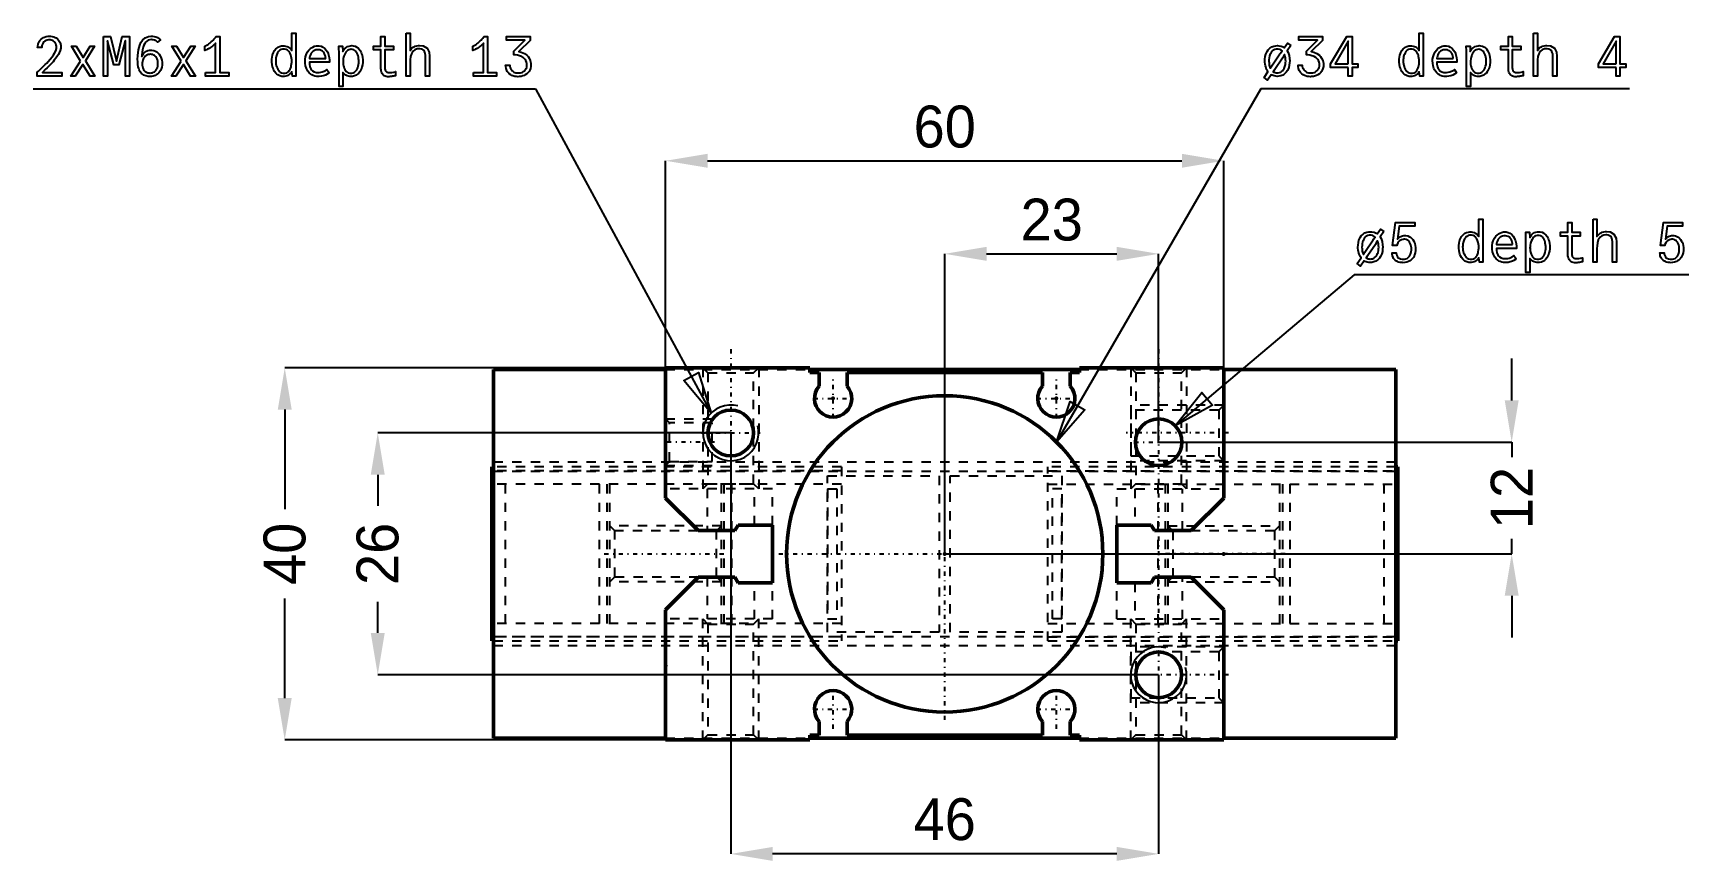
# Model space of a CAD drawing. Header units: millimetres. Extents: x -98 to 80, y -33 to 56.
import ezdxf

# ---------------------------------------------------------------- set-up
doc = ezdxf.new("R2010")
doc.units = ezdxf.units.MM
doc.linetypes.add('Center', pattern=[1.5, 0.45, -0.5, 0.05, -0.5])
doc.linetypes.add('Dashed', pattern=[2, 1, -1])
for name, color, linetype, lineweight in [('2d ConnectionPoints', 7, 'Continuous', 50), ('AM_0', 7, 'Continuous', 50), ('AM_4', 3, 'Continuous', 25), ('AM_5', 3, 'Continuous', 25), ('AM_7', 7, 'Center', 25), ('AM_9', 6, 'Dashed', 25)]:
    doc.layers.add(name, color=color, linetype=linetype, lineweight=lineweight)
doc.dimstyles.new('ISO-25', dxfattribs={"dimtxt": 2.5, "dimasz": 2.5, "dimexe": 1.25, "dimexo": 0.625, "dimtad": 1, "dimtxsty": 'Standard', "dimcen": 2.5, "dimadec": 0, "dimazin": 0, "dimtfac": 1, "dimtmove": 0, "dimatfit": 3, "dimfxl": 0, "dimarcsym": 0})

msp = doc.modelspace()

# ---------------------------------------------------------------- blocks, each defined once
blk = doc.blocks.new('1_MHZ2_32S_Finger_0__1_0_in_MHZ2_32S_48_0__1')
at = {"layer": 'AM_0'}
for p, q in [((48.7, 9.35), (48.5, 9.35)), ((48.7, -9.35), (48.7, 9.35)), ((48.5, 7.5), (48.7, 7.5)), ((48.5, -7.5), (48.7, -7.5)), ((48.5, -9.35), (48.7, -9.35))]:
    blk.add_line(p, q, dxfattribs=at)
at = {"layer": 'AM_4'}
for p, q in [((48.5, 8.91), (48.7, 8.91)), ((48.5, -8.91), (48.7, -8.91))]:
    blk.add_line(p, q, dxfattribs=at)
at = {"layer": 'AM_5', "linetype": 'Dashed'}
for p, q in [((24, 3), (36, 3)), ((24, -3), (36, -3))]:
    blk.add_line(p, q, dxfattribs=at)
at = {"layer": 'AM_7'}
blk.add_line((36.6, 0), (23.4, 0), dxfattribs=at)
at = {"layer": 'AM_9'}
for p, q in [((11.1, -9.35), (11.1, 9.35)), ((48.5, 9.35), (11.1, 9.35)), ((11.1, 8.91), (48.7, 8.91)), ((11.1, 8.91), (48.5, 8.91)), ((11.1, 7.5), (48.5, 7.5)), ((22.9, 7.5), (22.9, -7.5)), ((23.7, 7.5), (23.7, -7.5)), ((24, 7.5), (24, -7.5)), ((36, 7.5), (36, -7.5)), ((36.3, 7.5), (36.3, -7.5)), ((37.1, 7.5), (37.1, -7.5)), ((47.2, 7.5), (47.2, -7.5)), ((11.6, -7), (11.6, 7)), ((12.6, 7), (11.6, 7)), ((12.6, -7), (12.6, 7)), ((24.54, 2.46), (24, 3)), ((35.46, 2.46), (24.54, 2.46)), ((24.54, 2.46), (24.54, -2.46)), ((36, 3), (35.46, 2.46)), ((35.46, 2.46), (35.46, -2.46)), ((24, -3), (24.54, -2.46)), ((24.54, -2.46), (35.46, -2.46)), ((35.46, -2.46), (36, -3)), ((12.6, -7), (11.6, -7)), ((11.1, -7.5), (48.5, -7.5)), ((11.1, -8.91), (48.7, -8.91)), ((11.1, -8.91), (48.5, -8.91)), ((11.1, -9.35), (48.5, -9.35))]:
    blk.add_line(p, q, dxfattribs=at)
blk = doc.blocks.new('2_MHZ2_32S_Finger_0__2_0_in_MHZ2_32S_48_0__1')
at = {"layer": 'AM_0'}
for p, q in [((-48.5, 9.35), (-48.7, 9.35)), ((-48.7, 9.35), (-48.7, -9.35)), ((-48.5, 7.5), (-48.7, 7.5)), ((-48.5, -7.5), (-48.7, -7.5)), ((-48.7, -9.35), (-48.5, -9.35))]:
    blk.add_line(p, q, dxfattribs=at)
at = {"layer": 'AM_4'}
for p, q in [((-48.5, 8.91), (-48.7, 8.91)), ((-48.5, -8.91), (-48.7, -8.91))]:
    blk.add_line(p, q, dxfattribs=at)
at = {"layer": 'AM_5', "linetype": 'Dashed'}
for p, q in [((-24, 3), (-36, 3)), ((-24, -3), (-36, -3))]:
    blk.add_line(p, q, dxfattribs=at)
at = {"layer": 'AM_7'}
blk.add_line((-36.6, 0), (-23.4, 0), dxfattribs=at)
at = {"layer": 'AM_9'}
for p, q in [((-11.1, 8.91), (-48.7, 8.91)), ((-11.1, 9.35), (-48.5, 9.35)), ((-11.1, 8.91), (-48.5, 8.91)), ((-11.1, 9.35), (-11.1, -9.35)), ((-11.1, 7.5), (-48.5, 7.5)), ((-47.2, -7.5), (-47.2, 7.5)), ((-37.1, -7.5), (-37.1, 7.5)), ((-36.3, -7.5), (-36.3, 7.5)), ((-36, -7.5), (-36, 7.5)), ((-24, -7.5), (-24, 7.5)), ((-23.7, -7.5), (-23.7, 7.5)), ((-22.9, -7.5), (-22.9, 7.5)), ((-12.6, 7), (-11.6, 7)), ((-12.6, 7), (-12.6, -7)), ((-11.6, 7), (-11.6, -7)), ((-35.46, 2.46), (-36, 3)), ((-24.54, 2.46), (-35.46, 2.46)), ((-35.46, -2.46), (-35.46, 2.46)), ((-24, 3), (-24.54, 2.46)), ((-24.54, -2.46), (-24.54, 2.46)), ((-36, -3), (-35.46, -2.46)), ((-35.46, -2.46), (-24.54, -2.46)), ((-24.54, -2.46), (-24, -3)), ((-12.6, -7), (-11.6, -7)), ((-11.1, -7.5), (-48.5, -7.5)), ((-11.1, -8.91), (-48.7, -8.91)), ((-11.1, -8.91), (-48.5, -8.91)), ((-48.5, -9.35), (-11.1, -9.35))]:
    blk.add_line(p, q, dxfattribs=at)
blk = doc.blocks.new('3_MHZ2_32S_Body_0__0_in_MHZ2_32S_48_0__1')
at = {"layer": 'AM_0'}
for p, q in [((-48.5, 19.8), (-30, 19.8)), ((-48.5, -19.8), (-48.5, 19.8)), ((-30, 20), (-14.5, 20)), ((-30, 6), (-30, 20)), ((-14.5, 19.5), (-14.5, 20)), ((-14.5, 19.8), (14.5, 19.8)), ((14.5, 20), (30, 20)), ((14.5, 20), (14.5, 19.5)), ((30, 20), (30, 6)), ((30, 19.8), (48.5, 19.8)), ((48.5, -19.8), (48.5, 19.8)), ((-13.5, 19.5), (-14.5, 19.5)), ((-13.5, 18.02), (-13.5, 19.5)), ((10.5, 19.5), (-10.5, 19.5)), ((-10.5, 19.5), (-10.5, 18.02)), ((10.5, 18.02), (10.5, 19.5)), ((14.5, 19.5), (13.5, 19.5)), ((13.5, 19.5), (13.5, 18.02)), ((-30, 6), (-26.5, 2.5)), ((26.5, 2.5), (30, 6)), ((-26.5, 2.5), (-22.55, 2.5)), ((-22.55, 2.5), (-22.2, 3.1)), ((-22.2, 3.1), (-18.5, 3.1)), ((-18.5, 3.1), (-18.5, -3.1)), ((18.5, -3.1), (18.5, 3.1)), ((18.5, 3.1), (22.2, 3.1)), ((22.2, 3.1), (22.55, 2.5)), ((22.55, 2.5), (26.5, 2.5)), ((-26.5, -2.5), (-30, -6)), ((-22.55, -2.5), (-26.5, -2.5)), ((-22.2, -3.1), (-22.55, -2.5)), ((-18.5, -3.1), (-22.2, -3.1)), ((22.2, -3.1), (18.5, -3.1)), ((22.55, -2.5), (22.2, -3.1)), ((26.5, -2.5), (22.55, -2.5)), ((30, -6), (26.5, -2.5)), ((-30, -20), (-30, -6)), ((30, -6), (30, -20)), ((-14.5, -20), (-14.5, -19.5)), ((-14.5, -19.5), (-13.5, -19.5)), ((-13.5, -19.5), (-13.5, -18.02)), ((-10.5, -18.02), (-10.5, -19.5)), ((-10.5, -19.5), (10.5, -19.5)), ((10.5, -19.5), (10.5, -18.02)), ((13.5, -18.02), (13.5, -19.5)), ((13.5, -19.5), (14.5, -19.5)), ((14.5, -19.5), (14.5, -20)), ((-48.5, -19.8), (-30, -19.8)), ((-14.5, -20), (-30, -20)), ((-14.5, -19.8), (14.5, -19.8)), ((30, -20), (14.5, -20)), ((30, -19.8), (48.5, -19.8))]:
    blk.add_line(p, q, dxfattribs=at)
for centre, radius in [((0, 0), 17), ((-23, 13), 2.46), ((23, 12), 2.5), ((23, -13), 2.46)]:
    blk.add_circle(centre, radius, dxfattribs=at)
for centre, start, end in [((-12, 16.7), 138.5904, 41.4096), ((12, 16.7), 138.5904, 41.4096), ((-12, -16.7), 318.5904, 221.4096), ((12, -16.7), 318.5904, 221.4096)]:
    blk.add_arc(centre, 2, start, end, dxfattribs=at)
at = {"layer": 'AM_5', "linetype": 'Dashed'}
for p, q in [((-26, 20), (-26, 7)), ((-20, 20), (-20, 7)), ((20, 20), (20, 7)), ((26, 20), (26, 7)), ((-30, 14.5), (-25, 14.5)), ((30, 16), (20, 16)), ((-30, 9.5), (-25, 9.5)), ((30, 10), (20, 10)), ((-26, -20), (-26, -7)), ((-20, -20), (-20, -7)), ((20, -20), (20, -7)), ((26, -20), (26, -7)), ((30, -10), (20, -10)), ((30, -16), (20, -16))]:
    blk.add_line(p, q, dxfattribs=at)
at = {"layer": 'AM_5'}
for centre in [(-23, 13), (23, -13)]:
    blk.add_arc(centre, 3, 75, 15, dxfattribs=at)
at = {"layer": 'AM_7'}
for p, q in [((-23, 22), (-23, -22)), ((23, 22), (23, -22)), ((-12, 14.6), (-12, 18.8)), ((0, -17.85), (0, 17.85)), ((12, 14.6), (12, 18.8)), ((-14.1, 16.7), (-9.9, 16.7)), ((9.9, 16.7), (14.1, 16.7)), ((-26.15, 13), (-19.85, 13)), ((30.5, 13), (19.5, 13)), ((-24.75, 12), (-30.25, 12)), ((20.38, 12), (25.62, 12)), ((-17.85, 0), (17.85, 0)), ((30.5, -13), (19.5, -13)), ((-12, -18.8), (-12, -14.6)), ((12, -18.8), (12, -14.6)), ((-14.1, -16.7), (-9.9, -16.7)), ((9.9, -16.7), (14.1, -16.7))]:
    blk.add_line(p, q, dxfattribs=at)
at = {"layer": 'AM_9'}
for p, q in [((-30, 19.8), (-14.5, 19.8)), ((-26, 20), (-25.46, 19.46)), ((-20.54, 19.46), (-20, 20)), ((14.5, 19.8), (30, 19.8)), ((20, 20), (20.54, 19.46)), ((25.46, 19.46), (26, 20)), ((-25.46, 19.46), (-25.46, 7.54)), ((-25.46, 19.46), (-20.54, 19.46)), ((-20.54, 7.54), (-20.54, 19.46)), ((20.54, 19.46), (20.54, 7.54)), ((20.54, 19.46), (25.46, 19.46)), ((25.46, 7.54), (25.46, 19.46)), ((-29.57, 14.07), (-30, 14.5)), ((29.46, 15.46), (20, 15.46)), ((20, 15.46), (20, 10.54)), ((30, 16), (29.46, 15.46)), ((29.46, 15.46), (29.46, 10.54)), ((-25, 14.07), (-29.57, 14.07)), ((-29.57, 9.93), (-29.57, 14.07)), ((-25, 9.93), (-25, 14.07)), ((48.5, 9.84), (-48.5, 9.84)), ((-30, 9.5), (-29.57, 9.93)), ((-29.57, 9.93), (-25, 9.93)), ((20, 10.54), (29.46, 10.54)), ((29.46, 10.54), (30, 10)), ((-48.5, 8.9), (48.5, 8.9)), ((-25.46, 7.54), (-26, 7)), ((-25.46, 7.54), (-20.54, 7.54)), ((-20, 7), (-20.54, 7.54)), ((-12.6, -8.4), (-12.6, 8.4)), ((-12.6, 8.4), (-0.6, 8.4)), ((-0.6, 8.4), (-0.6, -8.4)), ((0.6, 8.4), (12.6, 8.4)), ((0.6, -8.4), (0.6, 8.4)), ((12.6, 8.4), (12.6, -8.4)), ((20.54, 7.54), (20, 7)), ((20.54, 7.54), (25.46, 7.54)), ((26, 7), (25.46, 7.54)), ((-18.5, 7), (-30, 7)), ((-25.55, 7), (-25.55, 2.5)), ((-20.45, 3.1), (-20.45, 7)), ((-18.5, 3.1), (-18.5, 7)), ((18.5, 7), (30, 7)), ((18.5, 3.1), (18.5, 7)), ((20.45, 7), (20.45, 3.1)), ((25.55, 2.5), (25.55, 7)), ((-25.55, -2.5), (-25.55, -7)), ((-20.45, -7), (-20.45, -3.1)), ((-18.5, -7), (-18.5, -3.1)), ((18.5, -7), (18.5, -3.1)), ((20.45, -3.1), (20.45, -7)), ((25.55, -7), (25.55, -2.5)), ((-18.5, -7), (-30, -7)), ((-26, -7), (-25.46, -7.54)), ((-20.54, -7.54), (-20, -7)), ((18.5, -7), (30, -7)), ((20, -7), (20.54, -7.54)), ((25.46, -7.54), (26, -7)), ((-25.46, -7.54), (-25.46, -19.46)), ((-25.46, -7.54), (-20.54, -7.54)), ((-20.54, -19.46), (-20.54, -7.54)), ((-0.6, -8.4), (-12.6, -8.4)), ((12.6, -8.4), (0.6, -8.4)), ((20.54, -7.54), (20.54, -19.46)), ((20.54, -7.54), (25.46, -7.54)), ((25.46, -19.46), (25.46, -7.54)), ((-48.5, -8.9), (48.5, -8.9)), ((-48.5, -9.84), (48.5, -9.84)), ((29.46, -10.54), (20, -10.54)), ((20, -10.54), (20, -15.46)), ((30, -10), (29.46, -10.54)), ((29.46, -10.54), (29.46, -15.46)), ((20, -15.46), (29.46, -15.46)), ((29.46, -15.46), (30, -16)), ((-25.46, -19.46), (-26, -20)), ((-25.46, -19.46), (-20.54, -19.46)), ((-20, -20), (-20.54, -19.46)), ((20.54, -19.46), (20, -20)), ((20.54, -19.46), (25.46, -19.46)), ((26, -20), (25.46, -19.46)), ((-30, -19.8), (-14.5, -19.8)), ((14.5, -19.8), (30, -19.8))]:
    blk.add_line(p, q, dxfattribs=at)
blk = doc.blocks.new('*D4')
at = {"layer": 'AM_5', "color": 0, "lineweight": -2}
for p, q in [((-30, 20), (-30, 42.25)), ((-25.5, 42.25), (25.5, 42.25)), ((30, 20), (30, 42.25))]:
    blk.add_line(p, q, dxfattribs=at)
at = {"layer": 'AM_5', "color": 0}
for points in [[(-25.5, 43), (-25.5, 41.5), (-30, 42.25)], [(25.5, 41.5), (25.5, 43), (30, 42.25)]]:
    blk.add_solid(points, dxfattribs=at)
at = {"layer": 'Defpoints', "color": 0}
for p in [(30, 42.25), (-30, 20), (30, 20)]:
    blk.add_point(p, dxfattribs=at)
at = {"layer": 'AM_5', "color": 0, "insert": (0, 45.9), "char_height": 4.5, "attachment_point": 5}
blk.add_mtext('60', dxfattribs=at)
blk = doc.blocks.new('*D5')
at = {"layer": 'AM_5', "color": 0, "lineweight": -2}
for p, q in [((-23, 13), (-23, -32.25)), ((23, -13), (23, -32.25)), ((18.5, -32.25), (-18.5, -32.25))]:
    blk.add_line(p, q, dxfattribs=at)
at = {"layer": 'AM_5', "color": 0}
for points in [[(-18.5, -31.5), (-18.5, -33), (-23, -32.25)], [(18.5, -33), (18.5, -31.5), (23, -32.25)]]:
    blk.add_solid(points, dxfattribs=at)
at = {"layer": 'Defpoints', "color": 0}
for p in [(-23, 13), (23, -13), (-23, -32.25)]:
    blk.add_point(p, dxfattribs=at)
at = {"layer": 'AM_5', "color": 0, "insert": (0, -28.55), "char_height": 4.5, "attachment_point": 5}
blk.add_mtext('46', dxfattribs=at)
blk = doc.blocks.new('*D6')
at = {"layer": 'AM_5', "color": 0, "lineweight": -2}
for p, q in [((0, 0), (0, 32.25)), ((4.5, 32.25), (18.5, 32.25)), ((23, 12), (23, 32.25))]:
    blk.add_line(p, q, dxfattribs=at)
at = {"layer": 'AM_5', "color": 0}
for points in [[(4.5, 33), (4.5, 31.5), (0, 32.25)], [(18.5, 31.5), (18.5, 33), (23, 32.25)]]:
    blk.add_solid(points, dxfattribs=at)
at = {"layer": 'Defpoints', "color": 0}
for p in [(23, 32.25), (23, 12), (0, 0)]:
    blk.add_point(p, dxfattribs=at)
at = {"layer": 'AM_5', "color": 0, "insert": (11.5, 35.9), "char_height": 4.5, "attachment_point": 5}
blk.add_mtext('23', dxfattribs=at)
blk = doc.blocks.new('*D7')
at = {"layer": 'AM_5', "color": 0, "lineweight": -2}
for p, q in [((-23, 13), (-60.95, 13)), ((-60.95, 8.5), (-60.95, 5.15)), ((-60.95, -8.5), (-60.95, -5.15)), ((23, -13), (-60.95, -13))]:
    blk.add_line(p, q, dxfattribs=at)
at = {"layer": 'AM_5', "color": 0}
for points in [[(-60.2, 8.5), (-61.7, 8.5), (-60.95, 13)], [(-61.7, -8.5), (-60.2, -8.5), (-60.95, -13)]]:
    blk.add_solid(points, dxfattribs=at)
at = {"layer": 'Defpoints', "color": 0}
for p in [(-60.95, 13), (-23, 13), (23, -13)]:
    blk.add_point(p, dxfattribs=at)
at = {"layer": 'AM_5', "color": 0, "insert": (-60.95, 0), "char_height": 4.5, "attachment_point": 5, "rotation": 90}
blk.add_mtext('26', dxfattribs=at)
blk = doc.blocks.new('*D8')
at = {"layer": 'AM_5', "color": 0, "lineweight": -2}
for p, q in [((-30, 20), (-70.95, 20)), ((-70.95, 15.5), (-70.95, 4.8)), ((-70.95, -15.5), (-70.95, -4.8)), ((-30, -20), (-70.95, -20))]:
    blk.add_line(p, q, dxfattribs=at)
at = {"layer": 'AM_5', "color": 0}
for points in [[(-70.2, 15.5), (-71.7, 15.5), (-70.95, 20)], [(-71.7, -15.5), (-70.2, -15.5), (-70.95, -20)]]:
    blk.add_solid(points, dxfattribs=at)
at = {"layer": 'Defpoints', "color": 0}
for p in [(-70.95, 20), (-30, 20), (-30, -20)]:
    blk.add_point(p, dxfattribs=at)
at = {"layer": 'AM_5', "color": 0, "insert": (-70.95, 0), "char_height": 4.5, "attachment_point": 5, "rotation": 90}
blk.add_mtext('40', dxfattribs=at)
blk = doc.blocks.new('*D9')
at = {"layer": 'AM_5', "color": 0, "lineweight": -2}
for p, q in [((60.95, 16.5), (60.95, 21)), ((23, 12), (60.95, 12)), ((60.95, 12), (60.95, 10.39)), ((0, 0), (60.95, 0)), ((60.95, 0), (60.95, 1.61)), ((60.95, -4.5), (60.95, -9))]:
    blk.add_line(p, q, dxfattribs=at)
at = {"layer": 'AM_5', "color": 0}
for points in [[(60.2, 16.5), (61.7, 16.5), (60.95, 12)], [(61.7, -4.5), (60.2, -4.5), (60.95, 0)]]:
    blk.add_solid(points, dxfattribs=at)
at = {"layer": 'Defpoints', "color": 0}
for p in [(23, 12), (60.95, 12), (0, 0)]:
    blk.add_point(p, dxfattribs=at)
at = {"layer": 'AM_5', "color": 0, "insert": (60.95, 6), "char_height": 4.5, "attachment_point": 5, "rotation": 90}
blk.add_mtext('12', dxfattribs=at)

# ---------------------------------------------------------------- dimensions: what is measured, and where the dimension line sits
at = {"layer": 'AM_5'}
for base, p1, p2, text, picture, middle in [((30, 42.25), (-30, 20), (30, 20), '60', '*D4', (0, 42.25)), ((23, 32.25), (0, 0), (23, 12), '23', '*D6', (11.5, 32.25)), ((-23, -32.25), (23, -13), (-23, 13), '46', '*D5', (0, -32.25))]:
    dim = msp.add_linear_dim(base=base, p1=p1, p2=p2, text=text, dimstyle='ISO-25', override={"dimtxt": 4.5, "dimasz": 4.5, "dimexe": 0, "dimexo": 0, "dimgap": 1.35}, dxfattribs=at)
    dim.commit()
    dim.dimension.update_dxf_attribs({"geometry": picture, "text_midpoint": middle, "dimtype": 160})
for base, p1, p2, text, picture, middle in [((-70.95, 20), (-30, -20), (-30, 20), '40', '*D8', (-70.95, 0)), ((60.95, 12), (0, 0), (23, 12), '12', '*D9', (60.95, 6)), ((-60.95, 13), (23, -13), (-23, 13), '26', '*D7', (-60.95, 0))]:
    dim = msp.add_linear_dim(base=base, p1=p1, p2=p2, angle=90, text=text, dimstyle='ISO-25', override={"dimtxt": 4.5, "dimasz": 4.5, "dimexe": 0, "dimexo": 0, "dimgap": 1.35}, dxfattribs=at)
    dim.commit()
    dim.dimension.update_dxf_attribs({"geometry": picture, "text_midpoint": middle, "dimtype": 160, "text_rotation": 90})

# ---------------------------------------------------------------- linework, layer by layer
at = {"layer": '2d ConnectionPoints'}
for p in [(-12, 16.7), (12, 16.7), (0, 0), (0, 0), (0, 0), (0, 0), (30, 0), (-30, -12)]:
    msp.add_point(p, dxfattribs=at)
at = {"layer": 'AM_5'}
for p, q in [((-98, 50), (-44, 50)), ((-44, 50), (-25.121, 15.121)), ((34, 50), (12.021, 12.021)), ((73.6, 50), (34, 50)), ((44, 30), (24.768, 13.768)), ((80, 30), (44, 30))]:
    msp.add_line(p, q, dxfattribs=at)
for points in [[(-97.418, 51.9), (-97.418, 51.9), (-97.225, 52.076), (-96.951, 52.333), (-96.951, 52.333), (-96.693, 52.582), (-96.532, 52.744), (-96.532, 52.744), (-96.377, 52.907), (-96.154, 53.162), (-96.154, 53.162), (-95.945, 53.432), (-95.812, 53.62), (-95.812, 53.62), (-95.695, 53.807), (-95.569, 54.073), (-95.569, 54.073), (-95.5, 54.323), (-95.487, 54.48), (-95.487, 54.48), (-95.491, 54.568), (-95.512, 54.693), (-95.512, 54.693), (-95.551, 54.808), (-95.587, 54.88), (-95.587, 54.88), (-95.63, 54.948), (-95.705, 55.036), (-95.705, 55.036), (-95.794, 55.111), (-95.86, 55.153), (-95.86, 55.153), (-95.932, 55.187), (-96.045, 55.225), (-96.045, 55.225), (-96.166, 55.245), (-96.251, 55.249), (-96.251, 55.249), (-96.345, 55.245), (-96.478, 55.224), (-96.478, 55.224), (-96.601, 55.185), (-96.678, 55.15), (-96.678, 55.15), (-96.75, 55.106), (-96.845, 55.028), (-96.845, 55.028), (-96.925, 54.933), (-96.97, 54.861), (-96.97, 54.861), (-97.008, 54.783), (-97.049, 54.656), (-97.049, 54.656), (-97.071, 54.516), (-97.076, 54.415), (-97.514, 54.415), (-97.514, 54.415), (-97.508, 54.566), (-97.472, 54.774), (-97.472, 54.774), (-97.406, 54.964), (-97.345, 55.079), (-97.345, 55.079), (-97.272, 55.185), (-97.146, 55.324), (-97.146, 55.324), (-96.998, 55.438), (-96.887, 55.501), (-96.887, 55.501), (-96.769, 55.552), (-96.584, 55.608), (-96.584, 55.608), (-96.388, 55.638), (-96.251, 55.644), (-96.251, 55.644), (-96.123, 55.639), (-95.937, 55.61), (-95.937, 55.61), (-95.759, 55.558), (-95.645, 55.509), (-95.645, 55.509), (-95.538, 55.45), (-95.393, 55.343), (-95.393, 55.343), (-95.268, 55.214), (-95.196, 55.114), (-95.196, 55.114), (-95.136, 55.007), (-95.07, 54.831), (-95.07, 54.831), (-95.035, 54.638), (-95.028, 54.5), (-95.028, 54.5), (-95.038, 54.344), (-95.09, 54.105), (-95.09, 54.105), (-95.187, 53.858), (-95.277, 53.69), (-95.277, 53.69), (-95.38, 53.523), (-95.546, 53.281), (-95.546, 53.281), (-95.728, 53.05), (-95.857, 52.902), (-95.857, 52.902), (-95.997, 52.751), (-96.231, 52.507), (-96.231, 52.507), (-96.494, 52.241), (-96.687, 52.052), (-96.997, 51.748), (-94.902, 51.745), (-94.902, 51.35), (-97.573, 51.35), (-97.573, 51.76), (-97.418, 51.9)], [(-90.446, 55.591), (-89.691, 55.591), (-89.048, 52.941), (-88.41, 55.591), (-87.644, 55.591), (-87.644, 51.35), (-88.077, 51.35), (-88.077, 55.147), (-88.106, 55.132), (-88.779, 52.549), (-89.311, 52.549), (-89.993, 55.132), (-90.013, 55.144), (-90.013, 51.35), (-90.446, 51.35), (-90.446, 55.591)], [(-85.43, 51.315), (-85.43, 51.315), (-85.629, 51.324), (-85.892, 51.372), (-85.892, 51.372), (-86.116, 51.462), (-86.242, 51.545), (-86.242, 51.545), (-86.352, 51.643), (-86.491, 51.816), (-86.491, 51.816), (-86.597, 52.019), (-86.65, 52.17), (-86.65, 52.17), (-86.691, 52.336), (-86.736, 52.608), (-86.736, 52.608), (-86.76, 52.91), (-86.764, 53.128), (-86.764, 53.128), (-86.75, 53.576), (-86.676, 54.173), (-86.676, 54.173), (-86.539, 54.678), (-86.412, 54.965), (-86.412, 54.965), (-86.255, 55.205), (-85.958, 55.465), (-85.958, 55.465), (-85.589, 55.606), (-85.302, 55.632), (-85.302, 55.632), (-85.164, 55.628), (-84.975, 55.607), (-84.975, 55.607), (-84.807, 55.567), (-84.708, 55.53), (-84.708, 55.53), (-84.616, 55.486), (-84.486, 55.411), (-84.486, 55.411), (-84.368, 55.323), (-84.295, 55.258), (-84.617, 54.995), (-84.617, 54.995), (-84.659, 55.043), (-84.733, 55.108), (-84.733, 55.108), (-84.821, 55.163), (-84.888, 55.195), (-84.888, 55.195), (-84.96, 55.222), (-85.078, 55.251), (-85.078, 55.251), (-85.208, 55.267), (-85.302, 55.27), (-85.302, 55.27), (-85.449, 55.258), (-85.646, 55.198), (-85.646, 55.198), (-85.812, 55.086), (-85.906, 54.983), (-85.906, 54.983), (-85.987, 54.864), (-86.09, 54.672), (-86.09, 54.672), (-86.167, 54.463), (-86.206, 54.314), (-86.206, 54.314), (-86.236, 54.159), (-86.275, 53.913), (-86.275, 53.913), (-86.305, 53.654), (-86.32, 53.474), (-86.32, 53.474), (-86.254, 53.599), (-86.144, 53.764), (-86.144, 53.764), (-86.018, 53.9), (-85.926, 53.975), (-85.926, 53.975), (-85.828, 54.037), (-85.668, 54.104), (-85.668, 54.104), (-85.495, 54.139), (-85.372, 54.146), (-85.372, 54.146), (-85.227, 54.138), (-85.022, 54.095), (-85.022, 54.095), (-84.834, 54.016), (-84.717, 53.943), (-84.717, 53.943), (-84.608, 53.856), (-84.465, 53.706), (-84.465, 53.706), (-84.346, 53.533), (-84.279, 53.403), (-84.279, 53.403), (-84.224, 53.267), (-84.164, 53.055), (-84.164, 53.055), (-84.132, 52.835), (-84.126, 52.684), (-84.126, 52.684), (-84.133, 52.526), (-84.168, 52.303), (-84.168, 52.303), (-84.233, 52.097), (-84.294, 51.969), (-84.294, 51.969), (-84.366, 51.85), (-84.495, 51.692), (-84.495, 51.692), (-84.646, 51.56), (-84.761, 51.486), (-84.761, 51.486), (-84.883, 51.424), (-85.077, 51.358), (-85.077, 51.358), (-85.285, 51.322), (-85.43, 51.315)], [(-79.453, 51.724), (-78.377, 51.724), (-78.377, 54.889), (-78.377, 54.889), (-78.435, 54.831), (-78.532, 54.74), (-78.532, 54.74), (-78.643, 54.645), (-78.725, 54.579), (-78.725, 54.579), (-78.809, 54.514), (-78.937, 54.421), (-78.937, 54.421), (-79.065, 54.335), (-79.152, 54.281), (-79.152, 54.281), (-79.236, 54.232), (-79.353, 54.173), (-79.353, 54.173), (-79.459, 54.13), (-79.523, 54.111), (-79.523, 54.556), (-79.523, 54.556), (-79.443, 54.594), (-79.317, 54.666), (-79.317, 54.666), (-79.184, 54.756), (-79.092, 54.826), (-79.092, 54.826), (-78.999, 54.902), (-78.863, 55.018), (-78.863, 55.018), (-78.733, 55.139), (-78.649, 55.223), (-78.649, 55.223), (-78.569, 55.305), (-78.462, 55.42), (-78.462, 55.42), (-78.371, 55.526), (-78.318, 55.591), (-77.944, 55.591), (-77.944, 51.724), (-76.967, 51.724), (-76.967, 51.35), (-79.453, 51.35), (-79.453, 51.724)], [(-71.106, 51.315), (-71.106, 51.315), (-71.267, 51.325), (-71.487, 51.377), (-71.487, 51.377), (-71.683, 51.473), (-71.8, 51.562), (-71.8, 51.562), (-71.905, 51.666), (-72.041, 51.844), (-72.041, 51.844), (-72.151, 52.046), (-72.209, 52.195), (-72.209, 52.195), (-72.257, 52.351), (-72.308, 52.589), (-72.308, 52.589), (-72.336, 52.834), (-72.341, 53), (-72.341, 53), (-72.336, 53.158), (-72.309, 53.39), (-72.309, 53.39), (-72.258, 53.617), (-72.212, 53.765), (-72.212, 53.765), (-72.155, 53.906), (-72.048, 54.099), (-72.048, 54.099), (-71.914, 54.268), (-71.811, 54.367), (-71.811, 54.367), (-71.697, 54.452), (-71.506, 54.544), (-71.506, 54.544), (-71.292, 54.593), (-71.136, 54.603), (-71.136, 54.603), (-71.019, 54.598), (-70.852, 54.573), (-70.852, 54.573), (-70.693, 54.527), (-70.592, 54.484), (-70.592, 54.484), (-70.496, 54.431), (-70.366, 54.327), (-70.366, 54.327), (-70.254, 54.196), (-70.188, 54.094), (-70.188, 55.971), (-69.767, 55.971), (-69.767, 52.052), (-69.767, 52.052), (-69.767, 52.01), (-69.766, 51.941), (-69.766, 51.941), (-69.765, 51.867), (-69.764, 51.814), (-69.764, 51.814), (-69.763, 51.762), (-69.761, 51.693), (-69.761, 51.693), (-69.759, 51.636), (-69.758, 51.604), (-69.749, 51.35), (-70.124, 51.35), (-70.188, 51.806), (-70.188, 51.806), (-70.267, 51.707), (-70.391, 51.58), (-70.391, 51.58), (-70.518, 51.481), (-70.606, 51.429), (-70.606, 51.429), (-70.697, 51.388), (-70.842, 51.343), (-70.842, 51.343), (-70.997, 51.319), (-71.106, 51.315)], [(-59.803, 51.286), (-59.803, 51.286), (-59.904, 51.29), (-60.044, 51.313), (-60.044, 51.313), (-60.168, 51.356), (-60.244, 51.395), (-60.244, 51.395), (-60.312, 51.443), (-60.401, 51.526), (-60.401, 51.526), (-60.474, 51.625), (-60.514, 51.7), (-60.514, 51.7), (-60.547, 51.78), (-60.582, 51.908), (-60.582, 51.908), (-60.601, 52.047), (-60.605, 52.146), (-60.605, 54.158), (-61.412, 54.158), (-61.412, 54.568), (-60.605, 54.568), (-60.605, 55.626), (-60.184, 55.626), (-60.184, 54.568), (-59.271, 54.568), (-59.271, 54.158), (-60.184, 54.158), (-60.184, 52.292), (-60.184, 52.292), (-60.182, 52.218), (-60.173, 52.117), (-60.173, 52.117), (-60.156, 52.03), (-60.141, 51.979), (-60.141, 51.979), (-60.121, 51.933), (-60.079, 51.873), (-60.079, 51.873), (-60.022, 51.823), (-59.976, 51.795), (-59.976, 51.795), (-59.922, 51.771), (-59.826, 51.746), (-59.826, 51.746), (-59.71, 51.733), (-59.622, 51.73), (-59.622, 51.73), (-59.557, 51.734), (-59.42, 51.754), (-59.42, 51.754), (-59.234, 51.79), (-59.084, 51.824), (-59.025, 51.836), (-59.025, 51.397), (-59.025, 51.397), (-59.109, 51.379), (-59.231, 51.354), (-59.231, 51.354), (-59.35, 51.331), (-59.427, 51.318), (-59.427, 51.318), (-59.504, 51.306), (-59.617, 51.294), (-59.617, 51.294), (-59.729, 51.287), (-59.803, 51.286)], [(-57.9, 55.971), (-57.479, 55.971), (-57.479, 54.105), (-57.479, 54.105), (-57.405, 54.208), (-57.28, 54.342), (-57.28, 54.342), (-57.138, 54.454), (-57.034, 54.515), (-57.034, 54.515), (-56.925, 54.565), (-56.755, 54.62), (-56.755, 54.62), (-56.577, 54.65), (-56.455, 54.655), (-56.455, 54.655), (-56.072, 54.609), (-55.656, 54.367), (-55.656, 54.367), (-55.433, 53.918), (-55.39, 53.503), (-55.39, 51.35), (-55.811, 51.35), (-55.811, 53.316), (-55.811, 53.316), (-55.813, 53.431), (-55.823, 53.59), (-55.823, 53.59), (-55.841, 53.731), (-55.858, 53.816), (-55.858, 53.816), (-55.881, 53.894), (-55.933, 54), (-55.933, 54), (-56.005, 54.094), (-56.064, 54.149), (-56.064, 54.149), (-56.135, 54.197), (-56.264, 54.248), (-56.264, 54.248), (-56.421, 54.276), (-56.543, 54.281), (-56.543, 54.281), (-56.727, 54.266), (-56.965, 54.186), (-56.965, 54.186), (-57.155, 54.037), (-57.255, 53.901), (-57.255, 53.901), (-57.335, 53.736), (-57.423, 53.443), (-57.423, 53.443), (-57.47, 53.094), (-57.479, 52.83), (-57.479, 51.35), (-57.9, 51.35), (-57.9, 55.971)], [(-50.653, 51.724), (-49.577, 51.724), (-49.577, 54.889), (-49.577, 54.889), (-49.635, 54.831), (-49.732, 54.74), (-49.732, 54.74), (-49.843, 54.645), (-49.925, 54.579), (-49.925, 54.579), (-50.009, 54.514), (-50.137, 54.421), (-50.137, 54.421), (-50.265, 54.335), (-50.352, 54.281), (-50.352, 54.281), (-50.436, 54.232), (-50.553, 54.173), (-50.553, 54.173), (-50.659, 54.13), (-50.723, 54.111), (-50.723, 54.556), (-50.723, 54.556), (-50.643, 54.594), (-50.517, 54.666), (-50.517, 54.666), (-50.384, 54.756), (-50.292, 54.826), (-50.292, 54.826), (-50.199, 54.902), (-50.063, 55.018), (-50.063, 55.018), (-49.933, 55.139), (-49.849, 55.223), (-49.849, 55.223), (-49.769, 55.305), (-49.662, 55.42), (-49.662, 55.42), (-49.571, 55.526), (-49.518, 55.591), (-49.144, 55.591), (-49.144, 51.724), (-48.167, 51.724), (-48.167, 51.35), (-50.653, 51.35), (-50.653, 51.724)], [(-46.761, 52.526), (-46.761, 52.526), (-46.756, 52.427), (-46.729, 52.287), (-46.729, 52.287), (-46.681, 52.16), (-46.636, 52.081), (-46.636, 52.081), (-46.583, 52.009), (-46.491, 51.913), (-46.491, 51.913), (-46.384, 51.833), (-46.304, 51.789), (-46.304, 51.789), (-46.22, 51.752), (-46.089, 51.712), (-46.089, 51.712), (-45.953, 51.69), (-45.86, 51.686), (-45.86, 51.686), (-45.76, 51.691), (-45.616, 51.712), (-45.616, 51.712), (-45.478, 51.753), (-45.389, 51.79), (-45.389, 51.79), (-45.304, 51.835), (-45.191, 51.916), (-45.191, 51.916), (-45.094, 52.013), (-45.038, 52.086), (-45.038, 52.086), (-44.99, 52.165), (-44.939, 52.291), (-44.939, 52.291), (-44.911, 52.429), (-44.906, 52.526), (-44.906, 52.526), (-44.913, 52.664), (-44.952, 52.855), (-44.952, 52.855), (-45.024, 53.027), (-45.09, 53.13), (-45.09, 53.13), (-45.17, 53.224), (-45.309, 53.346), (-45.309, 53.346), (-45.472, 53.447), (-45.595, 53.501), (-45.595, 53.501), (-45.726, 53.546), (-45.937, 53.595), (-45.937, 53.595), (-46.163, 53.621), (-46.322, 53.626), (-46.322, 54.035), (-45.134, 55.199), (-47.117, 55.199), (-47.117, 55.591), (-44.578, 55.591), (-44.578, 55.182), (-45.792, 53.983), (-45.792, 53.983), (-45.528, 53.921), (-45.19, 53.789), (-45.19, 53.789), (-44.925, 53.608), (-44.788, 53.46), (-44.788, 53.46), (-44.679, 53.296), (-44.561, 53.029), (-44.561, 53.029), (-44.497, 52.735), (-44.485, 52.526), (-44.485, 52.526), (-44.493, 52.375), (-44.536, 52.164), (-44.536, 52.164), (-44.616, 51.972), (-44.69, 51.855), (-44.69, 51.855), (-44.776, 51.747), (-44.924, 51.607), (-44.924, 51.607), (-45.093, 51.492), (-45.218, 51.429), (-45.218, 51.429), (-45.348, 51.377), (-45.548, 51.321), (-45.548, 51.321), (-45.754, 51.291), (-45.895, 51.286), (-45.895, 51.286), (-46.031, 51.291), (-46.229, 51.321), (-46.229, 51.321), (-46.418, 51.376), (-46.54, 51.428), (-46.54, 51.428), (-46.655, 51.49), (-46.81, 51.604), (-46.81, 51.604), (-46.945, 51.743), (-47.022, 51.85), (-47.022, 51.85), (-47.088, 51.967), (-47.159, 52.159), (-47.159, 52.159), (-47.198, 52.372), (-47.205, 52.526), (-46.761, 52.526)], [(38.439, 52.526), (38.439, 52.526), (38.444, 52.427), (38.471, 52.287), (38.471, 52.287), (38.519, 52.16), (38.564, 52.081), (38.564, 52.081), (38.617, 52.009), (38.709, 51.913), (38.709, 51.913), (38.816, 51.833), (38.896, 51.789), (38.896, 51.789), (38.98, 51.752), (39.111, 51.712), (39.111, 51.712), (39.247, 51.69), (39.34, 51.686), (39.34, 51.686), (39.44, 51.691), (39.584, 51.712), (39.584, 51.712), (39.722, 51.753), (39.811, 51.79), (39.811, 51.79), (39.896, 51.835), (40.009, 51.916), (40.009, 51.916), (40.106, 52.013), (40.162, 52.086), (40.162, 52.086), (40.21, 52.165), (40.261, 52.291), (40.261, 52.291), (40.289, 52.429), (40.294, 52.526), (40.294, 52.526), (40.287, 52.664), (40.248, 52.855), (40.248, 52.855), (40.176, 53.027), (40.11, 53.13), (40.11, 53.13), (40.03, 53.224), (39.891, 53.346), (39.891, 53.346), (39.728, 53.447), (39.605, 53.501), (39.605, 53.501), (39.474, 53.546), (39.263, 53.595), (39.263, 53.595), (39.037, 53.621), (38.878, 53.626), (38.878, 54.035), (40.066, 55.199), (38.083, 55.199), (38.083, 55.591), (40.622, 55.591), (40.622, 55.182), (39.408, 53.983), (39.408, 53.983), (39.672, 53.921), (40.01, 53.789), (40.01, 53.789), (40.275, 53.608), (40.412, 53.46), (40.412, 53.46), (40.521, 53.296), (40.639, 53.029), (40.639, 53.029), (40.703, 52.735), (40.715, 52.526), (40.715, 52.526), (40.707, 52.375), (40.664, 52.164), (40.664, 52.164), (40.584, 51.972), (40.51, 51.855), (40.51, 51.855), (40.424, 51.747), (40.276, 51.607), (40.276, 51.607), (40.107, 51.492), (39.982, 51.429), (39.982, 51.429), (39.852, 51.377), (39.652, 51.321), (39.652, 51.321), (39.446, 51.291), (39.305, 51.286), (39.305, 51.286), (39.169, 51.291), (38.971, 51.321), (38.971, 51.321), (38.782, 51.376), (38.66, 51.428), (38.66, 51.428), (38.545, 51.49), (38.39, 51.604), (38.39, 51.604), (38.255, 51.743), (38.178, 51.85), (38.178, 51.85), (38.112, 51.967), (38.041, 52.159), (38.041, 52.159), (38.002, 52.372), (37.995, 52.526), (38.439, 52.526)], [(43.382, 52.286), (41.487, 52.286), (41.487, 52.666), (43.212, 55.591), (43.792, 55.591), (43.792, 52.681), (44.423, 52.681), (44.423, 52.286), (43.792, 52.286), (43.792, 51.35), (43.382, 51.35), (43.382, 52.286)], [(50.094, 51.315), (50.094, 51.315), (49.933, 51.325), (49.713, 51.377), (49.713, 51.377), (49.517, 51.473), (49.4, 51.562), (49.4, 51.562), (49.295, 51.666), (49.159, 51.844), (49.159, 51.844), (49.049, 52.046), (48.991, 52.195), (48.991, 52.195), (48.943, 52.351), (48.892, 52.589), (48.892, 52.589), (48.864, 52.834), (48.859, 53), (48.859, 53), (48.864, 53.158), (48.891, 53.39), (48.891, 53.39), (48.942, 53.617), (48.988, 53.765), (48.988, 53.765), (49.045, 53.906), (49.152, 54.099), (49.152, 54.099), (49.286, 54.268), (49.389, 54.367), (49.389, 54.367), (49.503, 54.452), (49.694, 54.544), (49.694, 54.544), (49.908, 54.593), (50.064, 54.603), (50.064, 54.603), (50.181, 54.598), (50.348, 54.573), (50.348, 54.573), (50.507, 54.527), (50.608, 54.484), (50.608, 54.484), (50.704, 54.431), (50.834, 54.327), (50.834, 54.327), (50.946, 54.196), (51.012, 54.094), (51.012, 55.971), (51.433, 55.971), (51.433, 52.052), (51.433, 52.052), (51.433, 52.01), (51.434, 51.941), (51.434, 51.941), (51.435, 51.867), (51.436, 51.814), (51.436, 51.814), (51.437, 51.762), (51.439, 51.693), (51.439, 51.693), (51.441, 51.636), (51.442, 51.604), (51.451, 51.35), (51.076, 51.35), (51.012, 51.806), (51.012, 51.806), (50.933, 51.707), (50.809, 51.58), (50.809, 51.58), (50.682, 51.481), (50.594, 51.429), (50.594, 51.429), (50.503, 51.388), (50.358, 51.343), (50.358, 51.343), (50.203, 51.319), (50.094, 51.315)], [(61.397, 51.286), (61.397, 51.286), (61.296, 51.29), (61.156, 51.313), (61.156, 51.313), (61.032, 51.356), (60.956, 51.395), (60.956, 51.395), (60.888, 51.443), (60.799, 51.526), (60.799, 51.526), (60.726, 51.625), (60.686, 51.7), (60.686, 51.7), (60.653, 51.78), (60.618, 51.908), (60.618, 51.908), (60.599, 52.047), (60.595, 52.146), (60.595, 54.158), (59.788, 54.158), (59.788, 54.568), (60.595, 54.568), (60.595, 55.626), (61.016, 55.626), (61.016, 54.568), (61.929, 54.568), (61.929, 54.158), (61.016, 54.158), (61.016, 52.292), (61.016, 52.292), (61.018, 52.218), (61.027, 52.117), (61.027, 52.117), (61.044, 52.03), (61.059, 51.979), (61.059, 51.979), (61.079, 51.933), (61.121, 51.873), (61.121, 51.873), (61.178, 51.823), (61.224, 51.795), (61.224, 51.795), (61.278, 51.771), (61.374, 51.746), (61.374, 51.746), (61.49, 51.733), (61.578, 51.73), (61.578, 51.73), (61.643, 51.734), (61.78, 51.754), (61.78, 51.754), (61.966, 51.79), (62.116, 51.824), (62.175, 51.836), (62.175, 51.397), (62.175, 51.397), (62.091, 51.379), (61.969, 51.354), (61.969, 51.354), (61.85, 51.331), (61.773, 51.318), (61.773, 51.318), (61.696, 51.306), (61.583, 51.294), (61.583, 51.294), (61.471, 51.287), (61.397, 51.286)], [(63.3, 55.971), (63.721, 55.971), (63.721, 54.105), (63.721, 54.105), (63.795, 54.208), (63.92, 54.342), (63.92, 54.342), (64.062, 54.454), (64.166, 54.515), (64.166, 54.515), (64.275, 54.565), (64.445, 54.62), (64.445, 54.62), (64.623, 54.65), (64.745, 54.655), (64.745, 54.655), (65.128, 54.609), (65.544, 54.367), (65.544, 54.367), (65.767, 53.918), (65.81, 53.503), (65.81, 51.35), (65.389, 51.35), (65.389, 53.316), (65.389, 53.316), (65.387, 53.431), (65.377, 53.59), (65.377, 53.59), (65.359, 53.731), (65.342, 53.816), (65.342, 53.816), (65.319, 53.894), (65.267, 54), (65.267, 54), (65.195, 54.094), (65.136, 54.149), (65.136, 54.149), (65.065, 54.197), (64.936, 54.248), (64.936, 54.248), (64.779, 54.276), (64.657, 54.281), (64.657, 54.281), (64.473, 54.266), (64.235, 54.186), (64.235, 54.186), (64.045, 54.037), (63.945, 53.901), (63.945, 53.901), (63.865, 53.736), (63.777, 53.443), (63.777, 53.443), (63.73, 53.094), (63.721, 52.83), (63.721, 51.35), (63.3, 51.35), (63.3, 55.971)], [(72.182, 52.286), (70.287, 52.286), (70.287, 52.666), (72.012, 55.591), (72.592, 55.591), (72.592, 52.681), (73.223, 52.681), (73.223, 52.286), (72.592, 52.286), (72.592, 51.35), (72.182, 51.35), (72.182, 52.286)], [(-92.897, 52.956), (-93.885, 54.568), (-93.373, 54.568), (-92.636, 53.348), (-91.861, 54.568), (-91.396, 54.568), (-92.373, 52.994), (-91.349, 51.35), (-91.867, 51.35), (-92.645, 52.614), (-93.467, 51.35), (-93.941, 51.35), (-92.897, 52.956)], [(-85.425, 51.683), (-85.425, 51.683), (-85.319, 51.689), (-85.173, 51.716), (-85.173, 51.716), (-85.043, 51.766), (-84.964, 51.812), (-84.964, 51.812), (-84.892, 51.868), (-84.798, 51.966), (-84.798, 51.966), (-84.721, 52.083), (-84.679, 52.17), (-84.679, 52.17), (-84.644, 52.265), (-84.606, 52.418), (-84.606, 52.418), (-84.586, 52.584), (-84.582, 52.701), (-84.582, 52.701), (-84.586, 52.811), (-84.605, 52.968), (-84.605, 52.968), (-84.64, 53.115), (-84.673, 53.207), (-84.673, 53.207), (-84.713, 53.294), (-84.786, 53.409), (-84.786, 53.409), (-84.876, 53.508), (-84.945, 53.564), (-84.945, 53.564), (-85.021, 53.612), (-85.147, 53.663), (-85.147, 53.663), (-85.287, 53.691), (-85.389, 53.696), (-85.389, 53.696), (-85.495, 53.69), (-85.644, 53.661), (-85.644, 53.661), (-85.779, 53.606), (-85.862, 53.555), (-85.862, 53.555), (-85.938, 53.495), (-86.039, 53.39), (-86.039, 53.39), (-86.123, 53.266), (-86.17, 53.174), (-86.17, 53.174), (-86.209, 53.075), (-86.252, 52.917), (-86.252, 52.917), (-86.274, 52.749), (-86.279, 52.631), (-86.279, 52.631), (-86.275, 52.524), (-86.254, 52.371), (-86.254, 52.371), (-86.215, 52.23), (-86.179, 52.141), (-86.179, 52.141), (-86.136, 52.059), (-86.057, 51.95), (-86.057, 51.95), (-85.961, 51.857), (-85.888, 51.805), (-85.888, 51.805), (-85.808, 51.761), (-85.676, 51.714), (-85.676, 51.714), (-85.53, 51.688), (-85.425, 51.683)], [(-82.097, 52.956), (-83.085, 54.568), (-82.573, 54.568), (-81.836, 53.348), (-81.061, 54.568), (-80.596, 54.568), (-81.573, 52.994), (-80.549, 51.35), (-81.067, 51.35), (-81.845, 52.614), (-82.667, 51.35), (-83.141, 51.35), (-82.097, 52.956)], [(-71.013, 51.66), (-71.013, 51.66), (-70.896, 51.668), (-70.739, 51.711), (-70.739, 51.711), (-70.604, 51.789), (-70.526, 51.862), (-70.526, 51.862), (-70.457, 51.946), (-70.37, 52.087), (-70.37, 52.087), (-70.303, 52.246), (-70.268, 52.361), (-70.268, 52.361), (-70.242, 52.48), (-70.212, 52.663), (-70.212, 52.663), (-70.197, 52.85), (-70.194, 52.976), (-70.194, 52.976), (-70.197, 53.104), (-70.216, 53.29), (-70.216, 53.29), (-70.25, 53.471), (-70.282, 53.588), (-70.282, 53.588), (-70.321, 53.699), (-70.397, 53.852), (-70.397, 53.852), (-70.494, 53.985), (-70.57, 54.064), (-70.57, 54.064), (-70.654, 54.132), (-70.798, 54.205), (-70.798, 54.205), (-70.962, 54.244), (-71.083, 54.252), (-71.083, 54.252), (-71.191, 54.244), (-71.339, 54.204), (-71.339, 54.204), (-71.471, 54.129), (-71.55, 54.06), (-71.55, 54.06), (-71.621, 53.979), (-71.714, 53.844), (-71.714, 53.844), (-71.789, 53.69), (-71.829, 53.577), (-71.829, 53.577), (-71.862, 53.461), (-71.897, 53.285), (-71.897, 53.285), (-71.916, 53.107), (-71.92, 52.988), (-71.92, 52.988), (-71.915, 52.863), (-71.894, 52.676), (-71.894, 52.676), (-71.854, 52.491), (-71.817, 52.368), (-71.817, 52.368), (-71.772, 52.249), (-71.689, 52.087), (-71.689, 52.087), (-71.588, 51.945), (-71.51, 51.86), (-71.51, 51.86), (-71.425, 51.788), (-71.283, 51.71), (-71.283, 51.71), (-71.126, 51.668), (-71.013, 51.66)], [(-67.389, 51.303), (-67.389, 51.303), (-67.517, 51.31), (-67.707, 51.346), (-67.707, 51.346), (-67.896, 51.413), (-68.021, 51.474), (-68.021, 51.474), (-68.142, 51.551), (-68.308, 51.697), (-68.308, 51.697), (-68.456, 51.88), (-68.543, 52.023), (-68.543, 52.023), (-68.619, 52.182), (-68.7, 52.451), (-68.7, 52.451), (-68.744, 52.758), (-68.752, 52.982), (-68.752, 52.982), (-68.745, 53.159), (-68.706, 53.413), (-68.706, 53.413), (-68.633, 53.653), (-68.565, 53.806), (-68.565, 53.806), (-68.485, 53.948), (-68.346, 54.139), (-68.346, 54.139), (-68.184, 54.301), (-68.064, 54.393), (-68.064, 54.393), (-67.936, 54.471), (-67.736, 54.555), (-67.736, 54.555), (-67.528, 54.6), (-67.384, 54.608), (-67.384, 54.608), (-67.242, 54.6), (-67.041, 54.557), (-67.041, 54.557), (-66.855, 54.477), (-66.739, 54.404), (-66.739, 54.404), (-66.631, 54.314), (-66.487, 54.15), (-66.487, 54.15), (-66.366, 53.951), (-66.297, 53.798), (-66.297, 53.798), (-66.24, 53.632), (-66.177, 53.357), (-66.177, 53.357), (-66.144, 53.054), (-66.138, 52.836), (-68.29, 52.836), (-68.29, 52.836), (-68.284, 52.631), (-68.237, 52.362), (-68.237, 52.362), (-68.146, 52.14), (-68.061, 52.017), (-68.061, 52.017), (-67.957, 51.916), (-67.772, 51.806), (-67.772, 51.806), (-67.551, 51.747), (-67.384, 51.736), (-67.384, 51.736), (-67.252, 51.74), (-67.072, 51.76), (-67.072, 51.76), (-66.911, 51.796), (-66.815, 51.83), (-66.815, 51.83), (-66.725, 51.869), (-66.598, 51.932), (-66.598, 51.932), (-66.48, 52.002), (-66.407, 52.052), (-66.167, 51.701), (-66.167, 51.701), (-66.256, 51.634), (-66.403, 51.543), (-66.403, 51.543), (-66.566, 51.463), (-66.683, 51.416), (-66.683, 51.416), (-66.808, 51.375), (-67.011, 51.331), (-67.011, 51.331), (-67.232, 51.308), (-67.389, 51.303)], [(-66.547, 53.24), (-66.547, 53.24), (-66.555, 53.35), (-66.581, 53.506), (-66.581, 53.506), (-66.626, 53.65), (-66.665, 53.74), (-66.665, 53.74), (-66.713, 53.822), (-66.795, 53.932), (-66.795, 53.932), (-66.892, 54.023), (-66.964, 54.075), (-66.964, 54.075), (-67.041, 54.117), (-67.165, 54.163), (-67.165, 54.163), (-67.297, 54.188), (-67.389, 54.193), (-67.389, 54.193), (-67.484, 54.188), (-67.619, 54.163), (-67.619, 54.163), (-67.746, 54.117), (-67.827, 54.075), (-67.827, 54.075), (-67.903, 54.023), (-68.005, 53.932), (-68.005, 53.932), (-68.093, 53.822), (-68.144, 53.74), (-68.144, 53.74), (-68.188, 53.65), (-68.239, 53.506), (-68.239, 53.506), (-68.272, 53.35), (-68.284, 53.24), (-66.547, 53.24)], [(-65.114, 53.848), (-65.114, 53.848), (-65.115, 54.003), (-65.119, 54.225), (-65.119, 54.225), (-65.126, 54.435), (-65.132, 54.568), (-64.728, 54.568), (-64.711, 54.012), (-64.711, 54.012), (-64.641, 54.124), (-64.525, 54.273), (-64.525, 54.273), (-64.394, 54.397), (-64.3, 54.467), (-64.3, 54.467), (-64.199, 54.524), (-64.038, 54.586), (-64.038, 54.586), (-63.863, 54.62), (-63.74, 54.626), (-63.74, 54.626), (-63.585, 54.616), (-63.373, 54.565), (-63.373, 54.565), (-63.185, 54.469), (-63.073, 54.38), (-63.073, 54.38), (-62.972, 54.277), (-62.842, 54.101), (-62.842, 54.101), (-62.738, 53.901), (-62.682, 53.754), (-62.682, 53.754), (-62.638, 53.601), (-62.589, 53.367), (-62.589, 53.367), (-62.563, 53.127), (-62.558, 52.965), (-62.558, 52.965), (-62.563, 52.797), (-62.592, 52.552), (-62.592, 52.552), (-62.645, 52.316), (-62.694, 52.163), (-62.694, 52.163), (-62.755, 52.018), (-62.868, 51.821), (-62.868, 51.821), (-63.01, 51.648), (-63.12, 51.547), (-63.12, 51.547), (-63.241, 51.462), (-63.446, 51.369), (-63.446, 51.369), (-63.677, 51.319), (-63.845, 51.309), (-63.845, 51.309), (-63.952, 51.313), (-64.101, 51.336), (-64.101, 51.336), (-64.237, 51.377), (-64.32, 51.416), (-64.32, 51.416), (-64.399, 51.463), (-64.514, 51.554), (-64.514, 51.554), (-64.623, 51.666), (-64.693, 51.754), (-64.693, 50.239), (-65.114, 50.239), (-65.114, 53.848)], [(-63.848, 51.66), (-63.848, 51.66), (-63.741, 51.667), (-63.593, 51.704), (-63.593, 51.704), (-63.459, 51.771), (-63.377, 51.834), (-63.377, 51.834), (-63.303, 51.908), (-63.206, 52.036), (-63.206, 52.036), (-63.126, 52.184), (-63.083, 52.293), (-63.083, 52.293), (-63.048, 52.409), (-63.01, 52.591), (-63.01, 52.591), (-62.989, 52.781), (-62.985, 52.912), (-62.985, 52.912), (-62.988, 53.034), (-63.005, 53.216), (-63.005, 53.216), (-63.037, 53.398), (-63.065, 53.519), (-63.065, 53.519), (-63.102, 53.636), (-63.172, 53.797), (-63.172, 53.797), (-63.26, 53.941), (-63.329, 54.028), (-63.329, 54.028), (-63.406, 54.102), (-63.538, 54.182), (-63.538, 54.182), (-63.688, 54.226), (-63.798, 54.234), (-63.798, 54.234), (-63.91, 54.226), (-64.065, 54.181), (-64.065, 54.181), (-64.204, 54.099), (-64.288, 54.023), (-64.288, 54.023), (-64.364, 53.935), (-64.463, 53.788), (-64.463, 53.788), (-64.542, 53.622), (-64.585, 53.501), (-64.585, 53.501), (-64.62, 53.377), (-64.657, 53.192), (-64.657, 53.192), (-64.678, 53.008), (-64.682, 52.886), (-64.682, 52.886), (-64.678, 52.776), (-64.661, 52.611), (-64.661, 52.611), (-64.63, 52.444), (-64.601, 52.331), (-64.601, 52.331), (-64.565, 52.222), (-64.494, 52.071), (-64.494, 52.071), (-64.404, 51.936), (-64.333, 51.855), (-64.333, 51.855), (-64.254, 51.785), (-64.118, 51.709), (-64.118, 51.709), (-63.963, 51.668), (-63.848, 51.66)], [(37.206, 54.632), (36.817, 54.064), (36.817, 54.064), (36.914, 53.883), (37.019, 53.577), (37.019, 53.577), (37.075, 53.233), (37.086, 52.982), (37.086, 52.982), (37.079, 52.787), (37.045, 52.513), (37.045, 52.513), (36.981, 52.261), (36.922, 52.106), (36.922, 52.106), (36.851, 51.963), (36.724, 51.773), (36.724, 51.773), (36.572, 51.614), (36.457, 51.526), (36.457, 51.526), (36.333, 51.452), (36.131, 51.372), (36.131, 51.372), (35.911, 51.329), (35.755, 51.321), (35.755, 51.321), (35.611, 51.328), (35.405, 51.366), (35.405, 51.366), (35.212, 51.437), (35.091, 51.502), (34.696, 50.917), (34.328, 51.198), (34.752, 51.821), (34.752, 51.821), (34.69, 51.911), (34.61, 52.057), (34.61, 52.057), (34.544, 52.217), (34.507, 52.331), (34.507, 52.331), (34.477, 52.451), (34.445, 52.641), (34.445, 52.641), (34.427, 52.842), (34.424, 52.982), (34.424, 52.982), (34.431, 53.177), (34.465, 53.45), (34.465, 53.45), (34.528, 53.7), (34.586, 53.854), (34.586, 53.854), (34.657, 53.996), (34.784, 54.182), (34.784, 54.182), (34.935, 54.339), (35.05, 54.426), (35.05, 54.426), (35.175, 54.498), (35.378, 54.576), (35.378, 54.576), (35.601, 54.618), (35.761, 54.626), (35.761, 54.626), (35.928, 54.617), (36.161, 54.57), (36.161, 54.57), (36.372, 54.482), (36.501, 54.401), (36.843, 54.907), (37.206, 54.632)], [(34.857, 52.947), (34.857, 52.947), (34.863, 52.775), (34.894, 52.536), (34.894, 52.536), (34.951, 52.322), (35.003, 52.192), (35.158, 52.421), (35.228, 52.549), (36.042, 53.737), (36.1, 53.807), (36.27, 54.056), (36.27, 54.056), (36.177, 54.126), (36.026, 54.203), (36.026, 54.203), (35.858, 54.244), (35.737, 54.252), (35.737, 54.252), (35.635, 54.245), (35.49, 54.212), (35.49, 54.212), (35.357, 54.151), (35.275, 54.095), (35.275, 54.095), (35.199, 54.027), (35.099, 53.904), (35.099, 53.904), (35.014, 53.756), (34.967, 53.643), (34.967, 53.643), (34.927, 53.521), (34.884, 53.321), (34.884, 53.321), (34.861, 53.103), (34.857, 52.947)], [(35.737, 51.689), (35.737, 51.689), (35.845, 51.695), (35.995, 51.728), (35.995, 51.728), (36.133, 51.788), (36.219, 51.843), (36.219, 51.843), (36.297, 51.91), (36.402, 52.029), (36.402, 52.029), (36.49, 52.173), (36.539, 52.282), (36.539, 52.282), (36.58, 52.4), (36.624, 52.592), (36.624, 52.592), (36.648, 52.802), (36.653, 52.953), (36.653, 52.953), (36.648, 53.11), (36.624, 53.331), (36.624, 53.331), (36.578, 53.533), (36.536, 53.658), (36.375, 53.421), (36.305, 53.269), (35.503, 52.075), (35.427, 51.999), (35.305, 51.818), (35.305, 51.818), (35.383, 51.772), (35.508, 51.721), (35.508, 51.721), (35.642, 51.694), (35.737, 51.689)], [(43.388, 52.681), (43.388, 55.1), (41.99, 52.681), (43.388, 52.681)], [(50.187, 51.66), (50.187, 51.66), (50.304, 51.668), (50.461, 51.711), (50.461, 51.711), (50.596, 51.789), (50.674, 51.862), (50.674, 51.862), (50.743, 51.946), (50.83, 52.087), (50.83, 52.087), (50.897, 52.246), (50.932, 52.361), (50.932, 52.361), (50.958, 52.48), (50.988, 52.663), (50.988, 52.663), (51.003, 52.85), (51.006, 52.976), (51.006, 52.976), (51.003, 53.104), (50.984, 53.29), (50.984, 53.29), (50.95, 53.471), (50.918, 53.588), (50.918, 53.588), (50.879, 53.699), (50.803, 53.852), (50.803, 53.852), (50.706, 53.985), (50.63, 54.064), (50.63, 54.064), (50.546, 54.132), (50.402, 54.205), (50.402, 54.205), (50.238, 54.244), (50.117, 54.252), (50.117, 54.252), (50.009, 54.244), (49.861, 54.204), (49.861, 54.204), (49.729, 54.129), (49.65, 54.06), (49.65, 54.06), (49.579, 53.979), (49.486, 53.844), (49.486, 53.844), (49.411, 53.69), (49.371, 53.577), (49.371, 53.577), (49.338, 53.461), (49.303, 53.285), (49.303, 53.285), (49.284, 53.107), (49.28, 52.988), (49.28, 52.988), (49.285, 52.863), (49.306, 52.676), (49.306, 52.676), (49.346, 52.491), (49.383, 52.368), (49.383, 52.368), (49.428, 52.249), (49.511, 52.087), (49.511, 52.087), (49.612, 51.945), (49.69, 51.86), (49.69, 51.86), (49.775, 51.788), (49.917, 51.71), (49.917, 51.71), (50.074, 51.668), (50.187, 51.66)], [(53.811, 51.303), (53.811, 51.303), (53.683, 51.31), (53.493, 51.346), (53.493, 51.346), (53.304, 51.413), (53.179, 51.474), (53.179, 51.474), (53.058, 51.551), (52.892, 51.697), (52.892, 51.697), (52.744, 51.88), (52.657, 52.023), (52.657, 52.023), (52.581, 52.182), (52.5, 52.451), (52.5, 52.451), (52.456, 52.758), (52.448, 52.982), (52.448, 52.982), (52.455, 53.159), (52.494, 53.413), (52.494, 53.413), (52.567, 53.653), (52.635, 53.806), (52.635, 53.806), (52.715, 53.948), (52.854, 54.139), (52.854, 54.139), (53.016, 54.301), (53.136, 54.393), (53.136, 54.393), (53.264, 54.471), (53.464, 54.555), (53.464, 54.555), (53.672, 54.6), (53.816, 54.608), (53.816, 54.608), (53.958, 54.6), (54.159, 54.557), (54.159, 54.557), (54.345, 54.477), (54.461, 54.404), (54.461, 54.404), (54.569, 54.314), (54.713, 54.15), (54.713, 54.15), (54.834, 53.951), (54.903, 53.798), (54.903, 53.798), (54.96, 53.632), (55.023, 53.357), (55.023, 53.357), (55.056, 53.054), (55.062, 52.836), (52.91, 52.836), (52.91, 52.836), (52.916, 52.631), (52.963, 52.362), (52.963, 52.362), (53.054, 52.14), (53.139, 52.017), (53.139, 52.017), (53.243, 51.916), (53.428, 51.806), (53.428, 51.806), (53.649, 51.747), (53.816, 51.736), (53.816, 51.736), (53.948, 51.74), (54.128, 51.76), (54.128, 51.76), (54.289, 51.796), (54.385, 51.83), (54.385, 51.83), (54.475, 51.869), (54.602, 51.932), (54.602, 51.932), (54.72, 52.002), (54.793, 52.052), (55.033, 51.701), (55.033, 51.701), (54.944, 51.634), (54.797, 51.543), (54.797, 51.543), (54.634, 51.463), (54.517, 51.416), (54.517, 51.416), (54.392, 51.375), (54.189, 51.331), (54.189, 51.331), (53.968, 51.308), (53.811, 51.303)], [(54.653, 53.24), (54.653, 53.24), (54.645, 53.35), (54.619, 53.506), (54.619, 53.506), (54.574, 53.65), (54.535, 53.74), (54.535, 53.74), (54.487, 53.822), (54.405, 53.932), (54.405, 53.932), (54.308, 54.023), (54.236, 54.075), (54.236, 54.075), (54.159, 54.117), (54.035, 54.163), (54.035, 54.163), (53.903, 54.188), (53.811, 54.193), (53.811, 54.193), (53.716, 54.188), (53.581, 54.163), (53.581, 54.163), (53.454, 54.117), (53.373, 54.075), (53.373, 54.075), (53.297, 54.023), (53.195, 53.932), (53.195, 53.932), (53.107, 53.822), (53.056, 53.74), (53.056, 53.74), (53.012, 53.65), (52.961, 53.506), (52.961, 53.506), (52.928, 53.35), (52.916, 53.24), (54.653, 53.24)], [(56.086, 53.848), (56.086, 53.848), (56.085, 54.003), (56.081, 54.225), (56.081, 54.225), (56.074, 54.435), (56.068, 54.568), (56.472, 54.568), (56.489, 54.012), (56.489, 54.012), (56.559, 54.124), (56.675, 54.273), (56.675, 54.273), (56.806, 54.397), (56.9, 54.467), (56.9, 54.467), (57.001, 54.524), (57.162, 54.586), (57.162, 54.586), (57.337, 54.62), (57.46, 54.626), (57.46, 54.626), (57.615, 54.616), (57.827, 54.565), (57.827, 54.565), (58.015, 54.469), (58.127, 54.38), (58.127, 54.38), (58.228, 54.277), (58.358, 54.101), (58.358, 54.101), (58.462, 53.901), (58.518, 53.754), (58.518, 53.754), (58.562, 53.601), (58.611, 53.367), (58.611, 53.367), (58.637, 53.127), (58.642, 52.965), (58.642, 52.965), (58.637, 52.797), (58.608, 52.552), (58.608, 52.552), (58.555, 52.316), (58.506, 52.163), (58.506, 52.163), (58.445, 52.018), (58.332, 51.821), (58.332, 51.821), (58.19, 51.648), (58.08, 51.547), (58.08, 51.547), (57.959, 51.462), (57.754, 51.369), (57.754, 51.369), (57.523, 51.319), (57.355, 51.309), (57.355, 51.309), (57.248, 51.313), (57.099, 51.336), (57.099, 51.336), (56.963, 51.377), (56.88, 51.416), (56.88, 51.416), (56.801, 51.463), (56.686, 51.554), (56.686, 51.554), (56.577, 51.666), (56.507, 51.754), (56.507, 50.239), (56.086, 50.239), (56.086, 53.848)], [(57.352, 51.66), (57.352, 51.66), (57.459, 51.667), (57.607, 51.704), (57.607, 51.704), (57.741, 51.771), (57.823, 51.834), (57.823, 51.834), (57.897, 51.908), (57.994, 52.036), (57.994, 52.036), (58.074, 52.184), (58.117, 52.293), (58.117, 52.293), (58.152, 52.409), (58.19, 52.591), (58.19, 52.591), (58.211, 52.781), (58.215, 52.912), (58.215, 52.912), (58.212, 53.034), (58.195, 53.216), (58.195, 53.216), (58.163, 53.398), (58.135, 53.519), (58.135, 53.519), (58.098, 53.636), (58.028, 53.797), (58.028, 53.797), (57.94, 53.941), (57.871, 54.028), (57.871, 54.028), (57.794, 54.102), (57.662, 54.182), (57.662, 54.182), (57.512, 54.226), (57.402, 54.234), (57.402, 54.234), (57.29, 54.226), (57.135, 54.181), (57.135, 54.181), (56.996, 54.099), (56.912, 54.023), (56.912, 54.023), (56.836, 53.935), (56.737, 53.788), (56.737, 53.788), (56.658, 53.622), (56.615, 53.501), (56.615, 53.501), (56.58, 53.377), (56.543, 53.192), (56.543, 53.192), (56.522, 53.008), (56.518, 52.886), (56.518, 52.886), (56.522, 52.776), (56.539, 52.611), (56.539, 52.611), (56.57, 52.444), (56.599, 52.331), (56.599, 52.331), (56.635, 52.222), (56.706, 52.071), (56.706, 52.071), (56.796, 51.936), (56.867, 51.855), (56.867, 51.855), (56.946, 51.785), (57.082, 51.709), (57.082, 51.709), (57.237, 51.668), (57.352, 51.66)], [(72.188, 52.681), (72.188, 55.1), (70.79, 52.681), (72.188, 52.681)], [(49.294, 31.297), (49.294, 31.297), (49.162, 31.302), (48.973, 31.326), (48.973, 31.326), (48.797, 31.369), (48.685, 31.41), (48.685, 31.41), (48.581, 31.46), (48.441, 31.554), (48.441, 31.554), (48.32, 31.67), (48.251, 31.759), (48.251, 31.759), (48.192, 31.859), (48.129, 32.027), (48.129, 32.027), (48.095, 32.217), (48.088, 32.356), (48.545, 32.356), (48.545, 32.356), (48.553, 32.225), (48.598, 32.053), (48.598, 32.053), (48.68, 31.913), (48.757, 31.836), (48.757, 31.836), (48.847, 31.772), (49.001, 31.704), (49.001, 31.704), (49.179, 31.667), (49.311, 31.66), (49.311, 31.66), (49.424, 31.666), (49.579, 31.699), (49.579, 31.699), (49.715, 31.759), (49.797, 31.815), (49.797, 31.815), (49.87, 31.881), (49.964, 31.994), (49.964, 31.994), (50.04, 32.125), (50.08, 32.222), (50.08, 32.222), (50.113, 32.324), (50.148, 32.485), (50.148, 32.485), (50.167, 32.654), (50.171, 32.772), (50.171, 32.772), (50.168, 32.879), (50.149, 33.035), (50.149, 33.035), (50.115, 33.185), (50.083, 33.282), (50.083, 33.282), (50.045, 33.374), (49.973, 33.497), (49.973, 33.497), (49.885, 33.604), (49.817, 33.667), (49.817, 33.667), (49.742, 33.719), (49.618, 33.776), (49.618, 33.776), (49.477, 33.807), (49.375, 33.813), (49.375, 33.813), (49.267, 33.806), (49.114, 33.768), (49.114, 33.768), (48.972, 33.699), (48.884, 33.634), (48.884, 33.634), (48.804, 33.558), (48.706, 33.423), (48.706, 33.423), (48.632, 33.265), (48.597, 33.146), (48.153, 33.146), (48.457, 35.603), (50.522, 35.603), (50.522, 35.223), (48.872, 35.223), (48.685, 33.816), (48.685, 33.816), (48.747, 33.891), (48.844, 33.99), (48.844, 33.99), (48.945, 34.071), (49.016, 34.116), (49.016, 34.116), (49.09, 34.152), (49.209, 34.191), (49.209, 34.191), (49.34, 34.212), (49.434, 34.217), (49.434, 34.217), (49.577, 34.209), (49.778, 34.168), (49.778, 34.168), (49.96, 34.093), (50.072, 34.023), (50.072, 34.023), (50.174, 33.941), (50.309, 33.796), (50.309, 33.796), (50.42, 33.626), (50.481, 33.498), (50.481, 33.498), (50.532, 33.363), (50.586, 33.148), (50.586, 33.148), (50.616, 32.919), (50.622, 32.76), (50.622, 32.76), (50.615, 32.592), (50.58, 32.354), (50.58, 32.354), (50.515, 32.135), (50.455, 31.998), (50.455, 31.998), (50.383, 31.871), (50.254, 31.703), (50.254, 31.703), (50.102, 31.561), (49.987, 31.482), (49.987, 31.482), (49.863, 31.415), (49.663, 31.343), (49.663, 31.343), (49.447, 31.305), (49.294, 31.297)], [(56.494, 31.315), (56.494, 31.315), (56.333, 31.325), (56.113, 31.377), (56.113, 31.377), (55.917, 31.473), (55.8, 31.562), (55.8, 31.562), (55.695, 31.666), (55.559, 31.844), (55.559, 31.844), (55.449, 32.046), (55.391, 32.195), (55.391, 32.195), (55.343, 32.351), (55.292, 32.589), (55.292, 32.589), (55.264, 32.834), (55.259, 33), (55.259, 33), (55.264, 33.158), (55.291, 33.39), (55.291, 33.39), (55.342, 33.617), (55.388, 33.765), (55.388, 33.765), (55.445, 33.906), (55.552, 34.099), (55.552, 34.099), (55.686, 34.268), (55.789, 34.367), (55.789, 34.367), (55.903, 34.452), (56.094, 34.544), (56.094, 34.544), (56.308, 34.593), (56.464, 34.603), (56.464, 34.603), (56.581, 34.598), (56.748, 34.573), (56.748, 34.573), (56.907, 34.527), (57.008, 34.484), (57.008, 34.484), (57.104, 34.431), (57.234, 34.327), (57.234, 34.327), (57.346, 34.196), (57.412, 34.094), (57.412, 35.971), (57.833, 35.971), (57.833, 32.052), (57.833, 32.052), (57.833, 32.01), (57.834, 31.941), (57.834, 31.941), (57.835, 31.867), (57.836, 31.814), (57.836, 31.814), (57.837, 31.762), (57.839, 31.693), (57.839, 31.693), (57.841, 31.636), (57.842, 31.604), (57.851, 31.35), (57.476, 31.35), (57.412, 31.806), (57.412, 31.806), (57.333, 31.707), (57.209, 31.58), (57.209, 31.58), (57.082, 31.481), (56.994, 31.429), (56.994, 31.429), (56.903, 31.388), (56.758, 31.343), (56.758, 31.343), (56.603, 31.319), (56.494, 31.315)], [(67.797, 31.286), (67.797, 31.286), (67.696, 31.29), (67.556, 31.313), (67.556, 31.313), (67.432, 31.356), (67.356, 31.395), (67.356, 31.395), (67.288, 31.443), (67.199, 31.526), (67.199, 31.526), (67.126, 31.625), (67.086, 31.7), (67.086, 31.7), (67.053, 31.78), (67.018, 31.908), (67.018, 31.908), (66.999, 32.047), (66.995, 32.146), (66.995, 34.158), (66.188, 34.158), (66.188, 34.568), (66.995, 34.568), (66.995, 35.626), (67.416, 35.626), (67.416, 34.568), (68.329, 34.568), (68.329, 34.158), (67.416, 34.158), (67.416, 32.292), (67.416, 32.292), (67.418, 32.218), (67.427, 32.117), (67.427, 32.117), (67.444, 32.03), (67.459, 31.979), (67.459, 31.979), (67.479, 31.933), (67.521, 31.873), (67.521, 31.873), (67.578, 31.823), (67.624, 31.795), (67.624, 31.795), (67.678, 31.771), (67.774, 31.746), (67.774, 31.746), (67.89, 31.733), (67.978, 31.73), (67.978, 31.73), (68.043, 31.734), (68.18, 31.754), (68.18, 31.754), (68.366, 31.79), (68.516, 31.824), (68.575, 31.836), (68.575, 31.397), (68.575, 31.397), (68.491, 31.379), (68.369, 31.354), (68.369, 31.354), (68.25, 31.331), (68.173, 31.318), (68.173, 31.318), (68.096, 31.306), (67.983, 31.294), (67.983, 31.294), (67.871, 31.287), (67.797, 31.286)], [(69.7, 35.971), (70.121, 35.971), (70.121, 34.105), (70.121, 34.105), (70.195, 34.208), (70.32, 34.342), (70.32, 34.342), (70.462, 34.454), (70.566, 34.515), (70.566, 34.515), (70.675, 34.565), (70.845, 34.62), (70.845, 34.62), (71.023, 34.65), (71.145, 34.655), (71.145, 34.655), (71.528, 34.609), (71.944, 34.367), (71.944, 34.367), (72.167, 33.918), (72.21, 33.503), (72.21, 31.35), (71.789, 31.35), (71.789, 33.316), (71.789, 33.316), (71.787, 33.431), (71.777, 33.59), (71.777, 33.59), (71.759, 33.731), (71.742, 33.816), (71.742, 33.816), (71.719, 33.894), (71.667, 34), (71.667, 34), (71.595, 34.094), (71.536, 34.149), (71.536, 34.149), (71.465, 34.197), (71.336, 34.248), (71.336, 34.248), (71.179, 34.276), (71.057, 34.281), (71.057, 34.281), (70.873, 34.266), (70.635, 34.186), (70.635, 34.186), (70.445, 34.037), (70.345, 33.901), (70.345, 33.901), (70.265, 33.736), (70.177, 33.443), (70.177, 33.443), (70.13, 33.094), (70.121, 32.83), (70.121, 31.35), (69.7, 31.35), (69.7, 35.971)], [(78.094, 31.297), (78.094, 31.297), (77.962, 31.302), (77.773, 31.326), (77.773, 31.326), (77.597, 31.369), (77.485, 31.41), (77.485, 31.41), (77.381, 31.46), (77.241, 31.554), (77.241, 31.554), (77.12, 31.67), (77.051, 31.759), (77.051, 31.759), (76.992, 31.859), (76.929, 32.027), (76.929, 32.027), (76.895, 32.217), (76.888, 32.356), (77.345, 32.356), (77.345, 32.356), (77.353, 32.225), (77.398, 32.053), (77.398, 32.053), (77.48, 31.913), (77.557, 31.836), (77.557, 31.836), (77.647, 31.772), (77.801, 31.704), (77.801, 31.704), (77.979, 31.667), (78.111, 31.66), (78.111, 31.66), (78.224, 31.666), (78.379, 31.699), (78.379, 31.699), (78.515, 31.759), (78.597, 31.815), (78.597, 31.815), (78.67, 31.881), (78.764, 31.994), (78.764, 31.994), (78.84, 32.125), (78.88, 32.222), (78.88, 32.222), (78.913, 32.324), (78.948, 32.485), (78.948, 32.485), (78.967, 32.654), (78.971, 32.772), (78.971, 32.772), (78.968, 32.879), (78.949, 33.035), (78.949, 33.035), (78.915, 33.185), (78.883, 33.282), (78.883, 33.282), (78.845, 33.374), (78.773, 33.497), (78.773, 33.497), (78.685, 33.604), (78.617, 33.667), (78.617, 33.667), (78.542, 33.719), (78.418, 33.776), (78.418, 33.776), (78.277, 33.807), (78.175, 33.813), (78.175, 33.813), (78.067, 33.806), (77.914, 33.768), (77.914, 33.768), (77.772, 33.699), (77.684, 33.634), (77.684, 33.634), (77.604, 33.558), (77.506, 33.423), (77.506, 33.423), (77.432, 33.265), (77.397, 33.146), (76.953, 33.146), (77.257, 35.603), (79.322, 35.603), (79.322, 35.223), (77.672, 35.223), (77.485, 33.816), (77.485, 33.816), (77.547, 33.891), (77.644, 33.99), (77.644, 33.99), (77.745, 34.071), (77.816, 34.116), (77.816, 34.116), (77.89, 34.152), (78.009, 34.191), (78.009, 34.191), (78.14, 34.212), (78.234, 34.217), (78.234, 34.217), (78.377, 34.209), (78.578, 34.168), (78.578, 34.168), (78.76, 34.093), (78.872, 34.023), (78.872, 34.023), (78.974, 33.941), (79.109, 33.796), (79.109, 33.796), (79.22, 33.626), (79.281, 33.498), (79.281, 33.498), (79.332, 33.363), (79.386, 33.148), (79.386, 33.148), (79.416, 32.919), (79.422, 32.76), (79.422, 32.76), (79.415, 32.592), (79.38, 32.354), (79.38, 32.354), (79.315, 32.135), (79.255, 31.998), (79.255, 31.998), (79.183, 31.871), (79.054, 31.703), (79.054, 31.703), (78.902, 31.561), (78.787, 31.482), (78.787, 31.482), (78.663, 31.415), (78.463, 31.343), (78.463, 31.343), (78.247, 31.305), (78.094, 31.297)], [(47.206, 34.632), (46.817, 34.064), (46.817, 34.064), (46.914, 33.883), (47.019, 33.577), (47.019, 33.577), (47.075, 33.233), (47.086, 32.982), (47.086, 32.982), (47.079, 32.787), (47.045, 32.513), (47.045, 32.513), (46.981, 32.261), (46.922, 32.106), (46.922, 32.106), (46.851, 31.963), (46.724, 31.773), (46.724, 31.773), (46.572, 31.614), (46.457, 31.526), (46.457, 31.526), (46.333, 31.452), (46.131, 31.372), (46.131, 31.372), (45.911, 31.329), (45.755, 31.321), (45.755, 31.321), (45.611, 31.328), (45.405, 31.366), (45.405, 31.366), (45.212, 31.437), (45.091, 31.502), (44.696, 30.917), (44.328, 31.198), (44.752, 31.821), (44.752, 31.821), (44.69, 31.911), (44.61, 32.057), (44.61, 32.057), (44.544, 32.217), (44.507, 32.331), (44.507, 32.331), (44.477, 32.451), (44.445, 32.641), (44.445, 32.641), (44.427, 32.842), (44.424, 32.982), (44.424, 32.982), (44.431, 33.177), (44.465, 33.45), (44.465, 33.45), (44.528, 33.7), (44.586, 33.854), (44.586, 33.854), (44.657, 33.996), (44.784, 34.182), (44.784, 34.182), (44.935, 34.339), (45.05, 34.426), (45.05, 34.426), (45.175, 34.498), (45.378, 34.576), (45.378, 34.576), (45.601, 34.618), (45.761, 34.626), (45.761, 34.626), (45.928, 34.617), (46.161, 34.57), (46.161, 34.57), (46.372, 34.482), (46.501, 34.401), (46.843, 34.907), (47.206, 34.632)], [(44.857, 32.947), (44.857, 32.947), (44.863, 32.775), (44.894, 32.536), (44.894, 32.536), (44.951, 32.322), (45.003, 32.192), (45.158, 32.421), (45.228, 32.549), (46.042, 33.737), (46.1, 33.807), (46.27, 34.056), (46.27, 34.056), (46.177, 34.126), (46.026, 34.203), (46.026, 34.203), (45.858, 34.244), (45.737, 34.252), (45.737, 34.252), (45.635, 34.245), (45.49, 34.212), (45.49, 34.212), (45.357, 34.151), (45.275, 34.095), (45.275, 34.095), (45.199, 34.027), (45.099, 33.904), (45.099, 33.904), (45.014, 33.756), (44.967, 33.643), (44.967, 33.643), (44.927, 33.521), (44.884, 33.321), (44.884, 33.321), (44.861, 33.103), (44.857, 32.947)], [(56.587, 31.66), (56.587, 31.66), (56.704, 31.668), (56.861, 31.711), (56.861, 31.711), (56.996, 31.789), (57.074, 31.862), (57.074, 31.862), (57.143, 31.946), (57.23, 32.087), (57.23, 32.087), (57.297, 32.246), (57.332, 32.361), (57.332, 32.361), (57.358, 32.48), (57.388, 32.663), (57.388, 32.663), (57.403, 32.85), (57.406, 32.976), (57.406, 32.976), (57.403, 33.104), (57.384, 33.29), (57.384, 33.29), (57.35, 33.471), (57.318, 33.588), (57.318, 33.588), (57.279, 33.699), (57.203, 33.852), (57.203, 33.852), (57.106, 33.985), (57.03, 34.064), (57.03, 34.064), (56.946, 34.132), (56.802, 34.205), (56.802, 34.205), (56.638, 34.244), (56.517, 34.252), (56.517, 34.252), (56.409, 34.244), (56.261, 34.204), (56.261, 34.204), (56.129, 34.129), (56.05, 34.06), (56.05, 34.06), (55.979, 33.979), (55.886, 33.844), (55.886, 33.844), (55.811, 33.69), (55.771, 33.577), (55.771, 33.577), (55.738, 33.461), (55.703, 33.285), (55.703, 33.285), (55.684, 33.107), (55.68, 32.988), (55.68, 32.988), (55.685, 32.863), (55.706, 32.676), (55.706, 32.676), (55.746, 32.491), (55.783, 32.368), (55.783, 32.368), (55.828, 32.249), (55.911, 32.087), (55.911, 32.087), (56.012, 31.945), (56.09, 31.86), (56.09, 31.86), (56.175, 31.788), (56.317, 31.71), (56.317, 31.71), (56.474, 31.668), (56.587, 31.66)], [(60.211, 31.303), (60.211, 31.303), (60.083, 31.31), (59.893, 31.346), (59.893, 31.346), (59.704, 31.413), (59.579, 31.474), (59.579, 31.474), (59.458, 31.551), (59.292, 31.697), (59.292, 31.697), (59.144, 31.88), (59.057, 32.023), (59.057, 32.023), (58.981, 32.182), (58.9, 32.451), (58.9, 32.451), (58.856, 32.758), (58.848, 32.982), (58.848, 32.982), (58.855, 33.159), (58.894, 33.413), (58.894, 33.413), (58.967, 33.653), (59.035, 33.806), (59.035, 33.806), (59.115, 33.948), (59.254, 34.139), (59.254, 34.139), (59.416, 34.301), (59.536, 34.393), (59.536, 34.393), (59.664, 34.471), (59.864, 34.555), (59.864, 34.555), (60.072, 34.6), (60.216, 34.608), (60.216, 34.608), (60.358, 34.6), (60.559, 34.557), (60.559, 34.557), (60.745, 34.477), (60.861, 34.404), (60.861, 34.404), (60.969, 34.314), (61.113, 34.15), (61.113, 34.15), (61.234, 33.951), (61.303, 33.798), (61.303, 33.798), (61.36, 33.632), (61.423, 33.357), (61.423, 33.357), (61.456, 33.054), (61.462, 32.836), (59.31, 32.836), (59.31, 32.836), (59.316, 32.631), (59.363, 32.362), (59.363, 32.362), (59.454, 32.14), (59.539, 32.017), (59.539, 32.017), (59.643, 31.916), (59.828, 31.806), (59.828, 31.806), (60.049, 31.747), (60.216, 31.736), (60.216, 31.736), (60.348, 31.74), (60.528, 31.759), (60.528, 31.759), (60.689, 31.796), (60.785, 31.83), (60.785, 31.83), (60.875, 31.869), (61.002, 31.932), (61.002, 31.932), (61.12, 32.002), (61.193, 32.052), (61.433, 31.701), (61.433, 31.701), (61.344, 31.634), (61.197, 31.543), (61.197, 31.543), (61.034, 31.463), (60.917, 31.416), (60.917, 31.416), (60.792, 31.375), (60.589, 31.331), (60.589, 31.331), (60.368, 31.308), (60.211, 31.303)], [(61.053, 33.24), (61.053, 33.24), (61.045, 33.35), (61.019, 33.506), (61.019, 33.506), (60.974, 33.65), (60.935, 33.74), (60.935, 33.74), (60.887, 33.822), (60.805, 33.932), (60.805, 33.932), (60.708, 34.023), (60.636, 34.075), (60.636, 34.075), (60.559, 34.117), (60.435, 34.163), (60.435, 34.163), (60.303, 34.188), (60.211, 34.193), (60.211, 34.193), (60.116, 34.188), (59.981, 34.163), (59.981, 34.163), (59.854, 34.117), (59.773, 34.075), (59.773, 34.075), (59.697, 34.023), (59.595, 33.932), (59.595, 33.932), (59.507, 33.822), (59.456, 33.74), (59.456, 33.74), (59.412, 33.65), (59.361, 33.506), (59.361, 33.506), (59.328, 33.35), (59.316, 33.24), (61.053, 33.24)], [(62.486, 33.848), (62.486, 33.848), (62.485, 34.003), (62.481, 34.225), (62.481, 34.225), (62.474, 34.435), (62.468, 34.568), (62.872, 34.568), (62.889, 34.012), (62.889, 34.012), (62.959, 34.124), (63.075, 34.273), (63.075, 34.273), (63.206, 34.397), (63.3, 34.467), (63.3, 34.467), (63.401, 34.524), (63.562, 34.586), (63.562, 34.586), (63.737, 34.62), (63.86, 34.626), (63.86, 34.626), (64.015, 34.616), (64.227, 34.565), (64.227, 34.565), (64.415, 34.469), (64.527, 34.38), (64.527, 34.38), (64.628, 34.277), (64.758, 34.101), (64.758, 34.101), (64.862, 33.901), (64.918, 33.754), (64.918, 33.754), (64.962, 33.601), (65.011, 33.367), (65.011, 33.367), (65.037, 33.127), (65.042, 32.965), (65.042, 32.965), (65.037, 32.797), (65.008, 32.552), (65.008, 32.552), (64.955, 32.316), (64.906, 32.163), (64.906, 32.163), (64.845, 32.018), (64.732, 31.821), (64.732, 31.821), (64.59, 31.648), (64.48, 31.547), (64.48, 31.547), (64.359, 31.462), (64.154, 31.369), (64.154, 31.369), (63.923, 31.319), (63.755, 31.309), (63.755, 31.309), (63.648, 31.313), (63.499, 31.336), (63.499, 31.336), (63.363, 31.377), (63.28, 31.416), (63.28, 31.416), (63.201, 31.463), (63.086, 31.554), (63.086, 31.554), (62.977, 31.666), (62.907, 31.754), (62.907, 30.238), (62.486, 30.238), (62.486, 33.848)], [(63.752, 31.66), (63.752, 31.66), (63.859, 31.667), (64.007, 31.704), (64.007, 31.704), (64.141, 31.771), (64.223, 31.834), (64.223, 31.834), (64.297, 31.908), (64.394, 32.036), (64.394, 32.036), (64.474, 32.184), (64.517, 32.293), (64.517, 32.293), (64.552, 32.409), (64.59, 32.591), (64.59, 32.591), (64.611, 32.781), (64.615, 32.912), (64.615, 32.912), (64.612, 33.034), (64.595, 33.216), (64.595, 33.216), (64.563, 33.398), (64.535, 33.519), (64.535, 33.519), (64.498, 33.636), (64.428, 33.797), (64.428, 33.797), (64.34, 33.941), (64.271, 34.028), (64.271, 34.028), (64.194, 34.102), (64.062, 34.182), (64.062, 34.182), (63.912, 34.226), (63.802, 34.234), (63.802, 34.234), (63.69, 34.226), (63.535, 34.181), (63.535, 34.181), (63.396, 34.099), (63.312, 34.023), (63.312, 34.023), (63.236, 33.935), (63.137, 33.788), (63.137, 33.788), (63.058, 33.622), (63.015, 33.501), (63.015, 33.501), (62.98, 33.377), (62.943, 33.192), (62.943, 33.192), (62.922, 33.008), (62.918, 32.886), (62.918, 32.886), (62.922, 32.776), (62.939, 32.611), (62.939, 32.611), (62.97, 32.444), (62.999, 32.331), (62.999, 32.331), (63.035, 32.222), (63.106, 32.071), (63.106, 32.071), (63.196, 31.936), (63.267, 31.855), (63.267, 31.855), (63.346, 31.785), (63.482, 31.709), (63.482, 31.709), (63.637, 31.668), (63.752, 31.66)], [(45.737, 31.689), (45.737, 31.689), (45.845, 31.695), (45.995, 31.728), (45.995, 31.728), (46.133, 31.788), (46.219, 31.843), (46.219, 31.843), (46.297, 31.91), (46.402, 32.029), (46.402, 32.029), (46.49, 32.173), (46.539, 32.282), (46.539, 32.282), (46.58, 32.4), (46.624, 32.592), (46.624, 32.592), (46.648, 32.802), (46.653, 32.953), (46.653, 32.953), (46.648, 33.11), (46.624, 33.331), (46.624, 33.331), (46.578, 33.533), (46.536, 33.658), (46.375, 33.421), (46.305, 33.269), (45.503, 32.075), (45.427, 31.999), (45.305, 31.818), (45.305, 31.818), (45.383, 31.772), (45.508, 31.721), (45.508, 31.721), (45.642, 31.694), (45.737, 31.689)], [(-25.121, 15.121), (-28.055, 18.65), (-26.472, 19.507), (-25.121, 15.121)], [(12.021, 12.021), (13.496, 16.366), (15.054, 15.465), (12.021, 12.021)], [(24.768, 13.768), (27.626, 17.358), (28.787, 15.982), (24.768, 13.768)]]:
    msp.add_lwpolyline(points, dxfattribs=at)

# ---------------------------------------------------------------- block references
for name in ['3_MHZ2_32S_Body_0__0_in_MHZ2_32S_48_0__1', '2_MHZ2_32S_Finger_0__2_0_in_MHZ2_32S_48_0__1', '1_MHZ2_32S_Finger_0__1_0_in_MHZ2_32S_48_0__1']:
    msp.add_blockref(name, (0, 0))

msp.set_redraw_order([(e.dxf.handle, doc.entitydb.next_handle()) for e in msp.query("TEXT MTEXT ATTDEF DIMENSION ARC_DIMENSION")])  # texts and dimensions are drawn at this point

doc.saveas('drawing.dxf')
